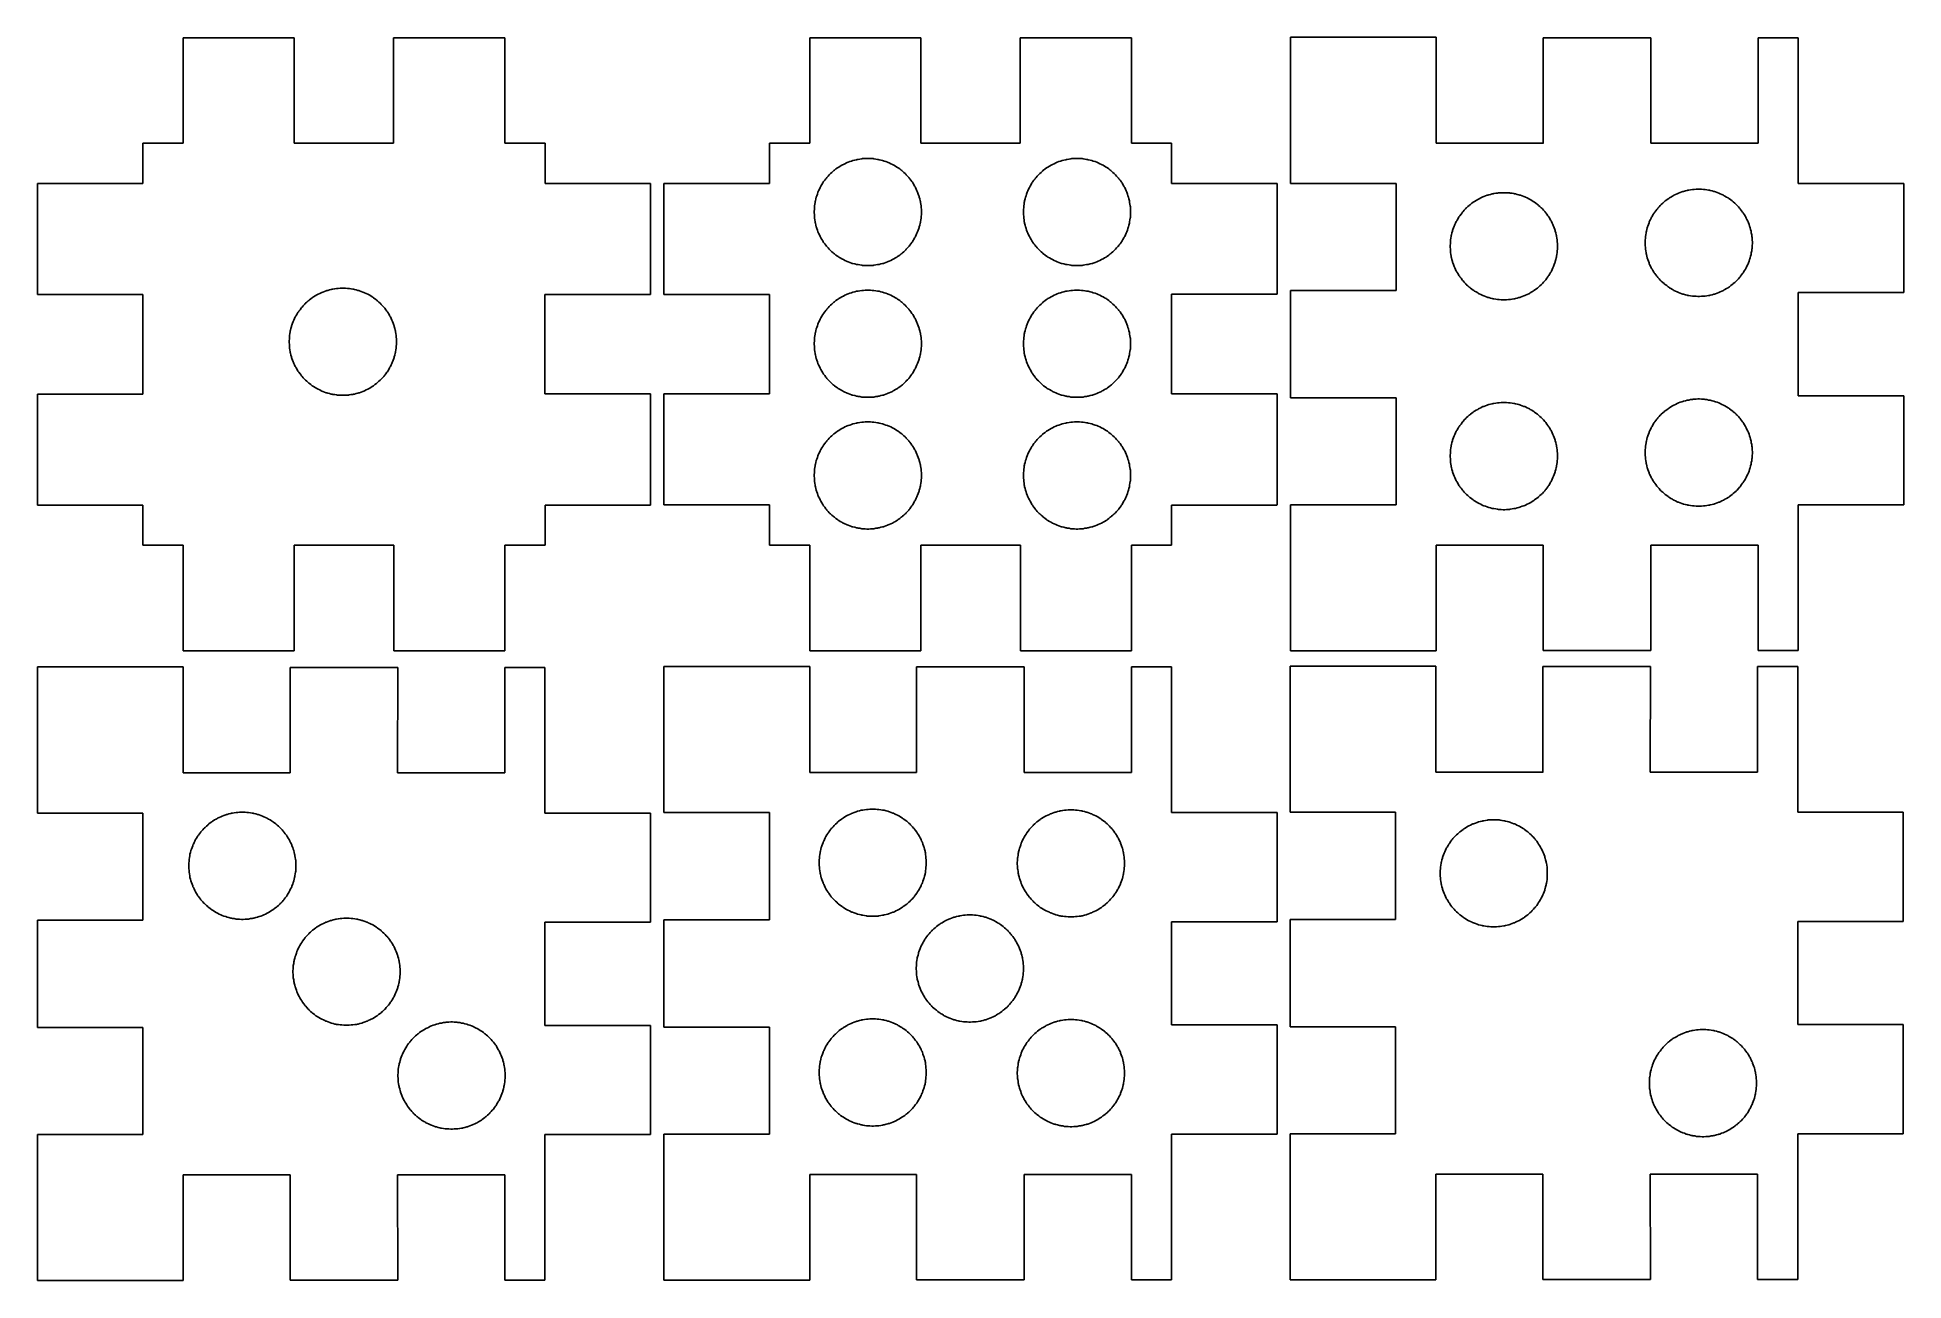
# Model space of a CAD drawing. Extents: x 354.8 to 404.4, y 255.5 to 288.4.
import ezdxf

# ---------------------------------------------------------------- set-up
doc = ezdxf.new("R2010")
doc.units = 0
doc.layers.get('0').update_dxf_attribs({"linetype": 'CONTINUOUS'})

msp = doc.modelspace()

# ---------------------------------------------------------------- linework, layer by layer
at = {"linetype": 'CONTINUOUS'}
for p, q in [((358.71, 285.635), (358.71, 288.435)), ((358.71, 288.435), (361.655, 288.435)), ((361.655, 285.635), (361.655, 288.435)), ((364.296, 288.435), (367.245, 288.435)), ((364.296, 285.635), (364.296, 288.435)), ((367.245, 285.635), (367.245, 288.435)), ((375.336, 285.638), (375.336, 288.438)), ((375.336, 288.438), (378.281, 288.438)), ((378.281, 285.638), (378.281, 288.438)), ((380.922, 288.438), (383.871, 288.438)), ((380.922, 285.638), (380.922, 288.438)), ((383.871, 285.638), (383.871, 288.438)), ((391.963, 288.448), (388.096, 288.448)), ((388.096, 284.573), (388.096, 288.448)), ((391.963, 285.638), (391.963, 288.448)), ((394.801, 285.638), (394.801, 288.438)), ((394.801, 288.438), (397.657, 288.438)), ((397.657, 288.438), (397.653, 285.638)), ((400.498, 285.638), (400.498, 288.438)), ((400.498, 288.438), (401.563, 288.438)), ((401.563, 288.438), (401.563, 284.573)), ((358.71, 285.635), (357.643, 285.635)), ((357.643, 285.635), (357.643, 284.57)), ((364.296, 285.635), (361.655, 285.635)), ((368.313, 285.635), (367.245, 285.635)), ((368.313, 284.568), (368.313, 285.635)), ((375.336, 285.638), (374.269, 285.638)), ((374.269, 285.638), (374.269, 284.573)), ((379.602, 285.638), (378.281, 285.638)), ((379.602, 285.638), (380.922, 285.638)), ((384.939, 285.638), (383.871, 285.638)), ((384.939, 284.57), (384.939, 285.638)), ((394.808, 285.638), (391.963, 285.638)), ((397.653, 285.638), (400.498, 285.638)), ((357.643, 284.57), (354.843, 284.57)), ((354.843, 281.622), (354.843, 284.57)), ((368.313, 284.568), (371.113, 284.568)), ((371.11, 284.57), (371.11, 281.625)), ((374.269, 284.573), (371.469, 284.573)), ((371.469, 281.624), (371.469, 284.573)), ((384.939, 284.57), (387.739, 284.57)), ((387.736, 284.573), (387.736, 281.628)), ((390.896, 284.573), (388.096, 284.573)), ((390.896, 284.573), (390.896, 281.728)), ((401.563, 284.573), (404.363, 284.573)), ((404.363, 284.573), (404.363, 281.673)), ((357.643, 281.622), (354.843, 281.622)), ((357.643, 280.301), (357.643, 281.622)), ((368.31, 280.305), (368.31, 281.625)), ((368.31, 281.625), (371.11, 281.625)), ((374.269, 281.624), (371.469, 281.624)), ((374.269, 280.304), (374.269, 281.624)), ((384.936, 280.307), (384.936, 281.628)), ((384.936, 281.628), (387.736, 281.628)), ((390.896, 281.728), (388.096, 281.728)), ((388.096, 281.728), (388.096, 278.883)), ((388.096, 278.883), (388.096, 281.728)), ((404.363, 281.673), (401.563, 281.673)), ((401.563, 278.938), (401.563, 281.673)), ((357.643, 280.301), (357.643, 278.98)), ((368.31, 280.305), (368.31, 278.984)), ((374.269, 280.304), (374.269, 278.983)), ((384.936, 280.307), (384.936, 278.987)), ((354.843, 276.035), (354.843, 278.98)), ((357.643, 278.98), (354.843, 278.98)), ((368.31, 278.984), (371.11, 278.984)), ((371.11, 278.984), (371.11, 276.035)), ((371.469, 276.038), (371.469, 278.983)), ((374.269, 278.983), (371.469, 278.983)), ((384.936, 278.987), (387.736, 278.987)), ((387.736, 278.987), (387.736, 276.038)), ((388.096, 278.883), (390.896, 278.883)), ((390.896, 278.883), (388.096, 278.883)), ((390.896, 276.038), (390.896, 278.883)), ((404.363, 278.938), (401.563, 278.938)), ((404.363, 276.038), (404.363, 278.938)), ((357.643, 276.035), (354.843, 276.035)), ((357.643, 276.035), (357.643, 274.968)), ((368.313, 274.968), (368.313, 276.033)), ((368.313, 276.033), (371.113, 276.033)), ((374.269, 276.038), (371.469, 276.038)), ((374.269, 276.038), (374.269, 274.97)), ((384.939, 274.97), (384.939, 276.035)), ((384.939, 276.035), (387.739, 276.035)), ((390.896, 276.038), (388.096, 276.038)), ((388.096, 276.038), (388.096, 272.163)), ((401.563, 276.038), (404.363, 276.038)), ((401.563, 272.173), (401.563, 276.038)), ((357.643, 274.968), (358.71, 274.968)), ((358.71, 274.968), (358.71, 272.168)), ((362.98, 274.968), (361.659, 274.968)), ((361.659, 274.968), (361.659, 272.168)), ((362.98, 274.968), (364.3, 274.968)), ((364.3, 274.968), (364.3, 272.168)), ((367.245, 274.968), (367.245, 272.168)), ((367.245, 274.968), (368.313, 274.968)), ((374.269, 274.97), (375.336, 274.97)), ((375.336, 274.97), (375.336, 272.17)), ((379.606, 274.97), (378.285, 274.97)), ((378.285, 274.97), (378.285, 272.17)), ((379.606, 274.97), (380.926, 274.97)), ((380.926, 274.97), (380.926, 272.17)), ((383.871, 274.97), (383.871, 272.17)), ((383.871, 274.97), (384.939, 274.97)), ((391.963, 274.973), (391.963, 272.163)), ((391.963, 274.973), (394.801, 274.973)), ((394.801, 274.973), (394.801, 272.173)), ((397.657, 272.173), (397.653, 274.973)), ((397.653, 274.973), (400.498, 274.973)), ((400.498, 274.973), (400.498, 272.173)), ((361.659, 272.168), (358.71, 272.168)), ((367.245, 272.168), (364.3, 272.168)), ((378.285, 272.17), (375.336, 272.17)), ((383.871, 272.17), (380.926, 272.17)), ((391.963, 272.163), (388.096, 272.163)), ((394.801, 272.173), (397.657, 272.173)), ((400.498, 272.173), (401.563, 272.173)), ((358.71, 271.738), (354.843, 271.738)), ((354.843, 267.863), (354.843, 271.738)), ((358.71, 268.928), (358.71, 271.738)), ((361.548, 268.928), (361.548, 271.728)), ((361.548, 271.728), (364.404, 271.728)), ((364.404, 271.728), (364.4, 268.928)), ((367.245, 268.928), (367.245, 271.728)), ((367.245, 271.728), (368.31, 271.728)), ((368.31, 271.728), (368.31, 267.863)), ((375.336, 271.748), (371.469, 271.748)), ((371.469, 267.873), (371.469, 271.748)), ((375.336, 268.938), (375.336, 271.748)), ((378.174, 268.938), (378.174, 271.738)), ((378.174, 271.738), (381.03, 271.738)), ((381.03, 271.738), (381.026, 268.938)), ((383.871, 268.938), (383.871, 271.738)), ((383.871, 271.738), (384.936, 271.738)), ((384.936, 271.738), (384.936, 267.873)), ((391.951, 271.758), (388.083, 271.758)), ((388.083, 267.883), (388.083, 271.758)), ((391.951, 268.948), (391.951, 271.758)), ((394.788, 268.948), (394.788, 271.748)), ((394.788, 271.748), (397.645, 271.748)), ((397.645, 271.748), (397.641, 268.948)), ((400.486, 268.948), (400.486, 271.748)), ((400.486, 271.748), (401.551, 271.748)), ((401.551, 271.748), (401.551, 267.883)), ((361.555, 268.928), (358.71, 268.928)), ((364.4, 268.928), (367.245, 268.928)), ((378.174, 268.938), (375.336, 268.938)), ((381.026, 268.938), (383.871, 268.938)), ((394.796, 268.948), (391.951, 268.948)), ((397.641, 268.948), (400.486, 268.948)), ((357.643, 267.863), (354.843, 267.863)), ((357.643, 267.863), (357.643, 265.018)), ((368.31, 267.863), (371.11, 267.863)), ((371.11, 267.863), (371.11, 264.963)), ((374.269, 267.873), (371.469, 267.873)), ((374.269, 267.873), (374.269, 265.028)), ((384.936, 267.873), (387.736, 267.873)), ((387.736, 267.873), (387.736, 264.973)), ((390.883, 267.883), (388.083, 267.883)), ((390.883, 267.883), (390.883, 265.038)), ((401.551, 267.883), (404.351, 267.883)), ((404.351, 267.883), (404.351, 264.983)), ((357.643, 265.018), (354.843, 265.018)), ((354.843, 265.018), (354.843, 262.173)), ((354.843, 262.173), (354.843, 265.018)), ((371.11, 264.963), (368.31, 264.963)), ((368.31, 262.228), (368.31, 264.963)), ((374.269, 265.028), (371.469, 265.028)), ((371.469, 265.028), (371.469, 262.183)), ((371.469, 262.183), (371.469, 265.028)), ((387.736, 264.973), (384.936, 264.973)), ((384.936, 262.238), (384.936, 264.973)), ((390.883, 265.038), (388.083, 265.038)), ((388.083, 265.038), (388.083, 262.193)), ((388.083, 262.193), (388.083, 265.038)), ((404.351, 264.983), (401.551, 264.983)), ((401.551, 262.248), (401.551, 264.983)), ((354.843, 262.173), (357.643, 262.173)), ((357.643, 262.173), (354.843, 262.173)), ((357.643, 259.328), (357.643, 262.173)), ((371.11, 262.228), (368.31, 262.228)), ((371.11, 259.328), (371.11, 262.228)), ((371.469, 262.183), (374.269, 262.183)), ((374.269, 262.183), (371.469, 262.183)), ((374.269, 259.338), (374.269, 262.183)), ((387.736, 262.238), (384.936, 262.238)), ((387.736, 259.338), (387.736, 262.238)), ((388.083, 262.193), (390.883, 262.193)), ((390.883, 262.193), (388.083, 262.193)), ((390.883, 259.348), (390.883, 262.193)), ((404.351, 262.248), (401.551, 262.248)), ((404.351, 259.348), (404.351, 262.248)), ((357.643, 259.328), (354.843, 259.328)), ((354.843, 259.328), (354.843, 255.453)), ((368.31, 259.328), (371.11, 259.328)), ((368.31, 255.463), (368.31, 259.328)), ((374.269, 259.338), (371.469, 259.338)), ((371.469, 259.338), (371.469, 255.463)), ((384.936, 259.338), (387.736, 259.338)), ((384.936, 255.473), (384.936, 259.338)), ((390.883, 259.348), (388.083, 259.348)), ((388.083, 259.348), (388.083, 255.473)), ((401.551, 259.348), (404.351, 259.348)), ((401.551, 255.483), (401.551, 259.348)), ((358.71, 258.263), (358.71, 255.453)), ((358.71, 258.263), (361.548, 258.263)), ((361.548, 258.263), (361.548, 255.463)), ((364.404, 255.463), (364.4, 258.263)), ((364.4, 258.263), (367.245, 258.263)), ((367.245, 258.263), (367.245, 255.463)), ((375.336, 258.273), (375.336, 255.463)), ((375.336, 258.273), (378.174, 258.273)), ((378.174, 258.273), (378.174, 255.473)), ((381.03, 255.473), (381.026, 258.273)), ((381.026, 258.273), (383.871, 258.273)), ((383.871, 258.273), (383.871, 255.473)), ((391.951, 258.283), (391.951, 255.473)), ((391.951, 258.283), (394.788, 258.283)), ((394.788, 258.283), (394.788, 255.483)), ((397.645, 255.483), (397.641, 258.283)), ((397.641, 258.283), (400.486, 258.283)), ((400.486, 258.283), (400.486, 255.483)), ((358.71, 255.453), (354.843, 255.453)), ((361.548, 255.463), (364.404, 255.463)), ((367.245, 255.463), (368.31, 255.463)), ((375.336, 255.463), (371.469, 255.463)), ((378.174, 255.473), (381.03, 255.473)), ((383.871, 255.473), (384.936, 255.473)), ((391.951, 255.473), (388.083, 255.473)), ((394.788, 255.483), (397.645, 255.483)), ((400.486, 255.483), (401.551, 255.483))]:
    msp.add_line(p, q, dxfattribs=at)
at = {"color": 7, "linetype": 'CONTINUOUS'}
for points in [[(376.879, 285.235), (376.856, 285.235), (376.809, 285.233), (376.761, 285.228), (376.739, 285.228), (376.716, 285.225), (376.669, 285.218), (376.621, 285.208), (376.599, 285.205), (376.579, 285.2), (376.531, 285.19), (376.484, 285.178), (376.464, 285.173), (376.444, 285.165), (376.399, 285.15), (376.354, 285.133), (376.334, 285.125), (376.314, 285.115), (376.271, 285.095), (376.229, 285.075), (376.209, 285.065), (376.191, 285.055), (376.149, 285.03), (376.109, 285.005), (376.089, 284.995), (376.071, 284.983), (376.034, 284.955), (375.994, 284.925), (375.976, 284.913), (375.959, 284.898), (375.924, 284.865), (375.889, 284.833), (375.871, 284.818), (375.856, 284.8), (375.826, 284.765), (375.794, 284.73), (375.779, 284.713), (375.766, 284.695), (375.736, 284.658), (375.706, 284.618), (375.694, 284.6), (375.684, 284.583), (375.659, 284.54), (375.634, 284.5), (375.624, 284.48), (375.614, 284.46), (375.594, 284.418), (375.574, 284.375), (375.564, 284.355), (375.556, 284.335), (375.541, 284.29), (375.524, 284.245), (375.516, 284.225), (375.511, 284.205), (375.501, 284.158), (375.489, 284.11), (375.484, 284.09), (375.481, 284.068), (375.474, 284.023), (375.466, 283.975), (375.464, 283.953), (375.464, 283.93), (375.461, 283.883), (375.456, 283.835), (375.456, 283.813), (375.456, 283.79), (375.461, 283.743), (375.464, 283.693), (375.464, 283.67), (375.466, 283.648), (375.474, 283.603), (375.481, 283.555), (375.484, 283.533), (375.489, 283.513), (375.501, 283.465), (375.511, 283.418), (375.516, 283.398), (375.524, 283.378), (375.541, 283.333), (375.556, 283.288), (375.564, 283.268), (375.574, 283.248), (375.594, 283.205), (375.614, 283.163), (375.624, 283.143), (375.634, 283.125), (375.659, 283.083), (375.684, 283.043), (375.694, 283.023), (375.706, 283.005), (375.736, 282.968), (375.766, 282.928), (375.779, 282.91), (375.794, 282.893), (375.826, 282.858), (375.856, 282.823), (375.871, 282.805), (375.889, 282.79), (375.924, 282.758), (375.959, 282.725), (375.976, 282.71), (375.994, 282.698), (376.034, 282.67), (376.071, 282.64), (376.089, 282.628), (376.109, 282.618), (376.149, 282.593), (376.191, 282.568), (376.209, 282.558), (376.229, 282.548), (376.271, 282.528), (376.314, 282.508), (376.334, 282.498), (376.354, 282.49), (376.399, 282.475), (376.444, 282.458), (376.464, 282.45), (376.484, 282.445), (376.531, 282.435), (376.579, 282.423), (376.599, 282.418), (376.621, 282.415), (376.669, 282.408), (376.716, 282.398), (376.739, 282.395), (376.761, 282.395), (376.809, 282.393), (376.856, 282.39), (376.879, 282.39), (376.901, 282.39), (376.949, 282.393), (376.996, 282.395), (377.019, 282.395), (377.041, 282.398), (377.089, 282.408), (377.134, 282.415), (377.156, 282.418), (377.176, 282.423), (377.224, 282.435), (377.271, 282.445), (377.291, 282.45), (377.311, 282.458), (377.356, 282.475), (377.401, 282.49), (377.421, 282.498), (377.441, 282.508), (377.486, 282.528), (377.529, 282.548), (377.549, 282.558), (377.566, 282.568), (377.609, 282.593), (377.649, 282.618), (377.666, 282.628), (377.684, 282.64), (377.724, 282.67), (377.761, 282.698), (377.779, 282.71), (377.796, 282.725), (377.831, 282.758), (377.866, 282.79), (377.884, 282.805), (377.899, 282.823), (377.931, 282.858), (377.964, 282.893), (377.979, 282.91), (377.991, 282.928), (378.021, 282.968), (378.049, 283.005), (378.061, 283.023), (378.074, 283.043), (378.099, 283.083), (378.121, 283.125), (378.134, 283.143), (378.144, 283.163), (378.164, 283.205), (378.181, 283.248), (378.191, 283.268), (378.199, 283.288), (378.216, 283.333), (378.231, 283.378), (378.239, 283.398), (378.244, 283.418), (378.256, 283.465), (378.269, 283.513), (378.274, 283.533), (378.276, 283.555), (378.284, 283.603), (378.291, 283.648), (378.294, 283.67), (378.294, 283.693), (378.299, 283.743), (378.301, 283.79), (378.301, 283.813), (378.301, 283.835), (378.299, 283.883), (378.294, 283.93), (378.294, 283.953), (378.291, 283.975), (378.284, 284.023), (378.276, 284.068), (378.274, 284.09), (378.269, 284.11), (378.256, 284.158), (378.244, 284.205), (378.239, 284.225), (378.231, 284.245), (378.216, 284.29), (378.199, 284.335), (378.191, 284.355), (378.181, 284.375), (378.164, 284.418), (378.144, 284.46), (378.134, 284.48), (378.121, 284.5), (378.099, 284.54), (378.074, 284.583), (378.061, 284.6), (378.049, 284.618), (378.021, 284.658), (377.991, 284.695), (377.979, 284.713), (377.964, 284.73), (377.931, 284.765), (377.899, 284.8), (377.884, 284.818), (377.866, 284.833), (377.831, 284.865), (377.796, 284.898), (377.779, 284.913), (377.761, 284.925), (377.724, 284.955), (377.684, 284.983), (377.666, 284.995), (377.649, 285.005), (377.609, 285.03), (377.566, 285.055), (377.549, 285.065), (377.529, 285.075), (377.486, 285.095), (377.441, 285.115), (377.421, 285.125), (377.401, 285.133), (377.356, 285.15), (377.311, 285.165), (377.291, 285.173), (377.271, 285.178), (377.224, 285.19), (377.176, 285.2), (377.156, 285.205), (377.134, 285.208), (377.089, 285.218), (377.041, 285.225), (377.019, 285.228), (376.996, 285.228), (376.949, 285.233), (376.901, 285.235), (376.879, 285.235), (376.879, 285.235)], [(382.429, 285.235), (382.406, 285.235), (382.359, 285.233), (382.311, 285.228), (382.289, 285.228), (382.266, 285.225), (382.219, 285.218), (382.171, 285.208), (382.149, 285.205), (382.129, 285.2), (382.081, 285.19), (382.034, 285.178), (382.014, 285.173), (381.994, 285.165), (381.949, 285.15), (381.904, 285.133), (381.884, 285.125), (381.864, 285.115), (381.821, 285.095), (381.779, 285.075), (381.759, 285.065), (381.741, 285.055), (381.699, 285.03), (381.659, 285.005), (381.639, 284.995), (381.621, 284.983), (381.584, 284.955), (381.544, 284.925), (381.526, 284.913), (381.511, 284.898), (381.476, 284.865), (381.439, 284.833), (381.424, 284.818), (381.409, 284.8), (381.376, 284.765), (381.344, 284.73), (381.329, 284.713), (381.316, 284.695), (381.286, 284.658), (381.256, 284.618), (381.244, 284.6), (381.234, 284.583), (381.209, 284.54), (381.184, 284.5), (381.174, 284.48), (381.164, 284.46), (381.144, 284.418), (381.124, 284.375), (381.114, 284.355), (381.106, 284.335), (381.091, 284.29), (381.076, 284.245), (381.069, 284.225), (381.064, 284.205), (381.051, 284.158), (381.039, 284.11), (381.034, 284.09), (381.031, 284.068), (381.024, 284.023), (381.016, 283.975), (381.014, 283.953), (381.014, 283.93), (381.011, 283.883), (381.006, 283.835), (381.006, 283.813), (381.006, 283.79), (381.011, 283.743), (381.014, 283.693), (381.014, 283.67), (381.016, 283.648), (381.024, 283.603), (381.031, 283.555), (381.034, 283.533), (381.039, 283.513), (381.051, 283.465), (381.064, 283.418), (381.069, 283.398), (381.076, 283.378), (381.091, 283.333), (381.106, 283.288), (381.114, 283.268), (381.124, 283.248), (381.144, 283.205), (381.164, 283.163), (381.174, 283.143), (381.184, 283.125), (381.209, 283.083), (381.234, 283.043), (381.244, 283.023), (381.256, 283.005), (381.286, 282.968), (381.316, 282.928), (381.329, 282.91), (381.344, 282.893), (381.376, 282.858), (381.409, 282.823), (381.424, 282.805), (381.439, 282.79), (381.476, 282.758), (381.511, 282.725), (381.526, 282.71), (381.544, 282.698), (381.584, 282.67), (381.621, 282.64), (381.639, 282.628), (381.659, 282.618), (381.699, 282.593), (381.741, 282.568), (381.759, 282.558), (381.779, 282.548), (381.821, 282.528), (381.864, 282.508), (381.884, 282.498), (381.904, 282.49), (381.949, 282.475), (381.994, 282.458), (382.014, 282.45), (382.034, 282.445), (382.081, 282.435), (382.129, 282.423), (382.149, 282.418), (382.171, 282.415), (382.219, 282.408), (382.266, 282.398), (382.289, 282.395), (382.311, 282.395), (382.359, 282.393), (382.406, 282.39), (382.429, 282.39), (382.451, 282.39), (382.499, 282.393), (382.546, 282.395), (382.569, 282.395), (382.591, 282.398), (382.639, 282.408), (382.684, 282.415), (382.706, 282.418), (382.726, 282.423), (382.774, 282.435), (382.821, 282.445), (382.841, 282.45), (382.861, 282.458), (382.909, 282.475), (382.954, 282.49), (382.974, 282.498), (382.994, 282.508), (383.036, 282.528), (383.079, 282.548), (383.099, 282.558), (383.119, 282.568), (383.159, 282.593), (383.201, 282.618), (383.219, 282.628), (383.236, 282.64), (383.274, 282.67), (383.311, 282.698), (383.329, 282.71), (383.346, 282.725), (383.381, 282.758), (383.416, 282.79), (383.434, 282.805), (383.449, 282.823), (383.481, 282.858), (383.514, 282.893), (383.529, 282.91), (383.541, 282.928), (383.571, 282.968), (383.599, 283.005), (383.611, 283.023), (383.624, 283.043), (383.649, 283.083), (383.671, 283.125), (383.684, 283.143), (383.694, 283.163), (383.714, 283.205), (383.734, 283.248), (383.744, 283.268), (383.751, 283.288), (383.766, 283.333), (383.781, 283.378), (383.789, 283.398), (383.794, 283.418), (383.806, 283.465), (383.819, 283.513), (383.824, 283.533), (383.826, 283.555), (383.834, 283.603), (383.841, 283.648), (383.844, 283.67), (383.844, 283.693), (383.849, 283.743), (383.851, 283.79), (383.851, 283.813), (383.851, 283.835), (383.849, 283.883), (383.844, 283.93), (383.844, 283.953), (383.841, 283.975), (383.834, 284.023), (383.826, 284.068), (383.824, 284.09), (383.819, 284.11), (383.806, 284.158), (383.794, 284.205), (383.789, 284.225), (383.781, 284.245), (383.766, 284.29), (383.751, 284.335), (383.744, 284.355), (383.734, 284.375), (383.714, 284.418), (383.694, 284.46), (383.684, 284.48), (383.671, 284.5), (383.649, 284.54), (383.624, 284.583), (383.611, 284.6), (383.599, 284.618), (383.571, 284.658), (383.541, 284.695), (383.529, 284.713), (383.514, 284.73), (383.481, 284.765), (383.449, 284.8), (383.434, 284.818), (383.416, 284.833), (383.381, 284.865), (383.346, 284.898), (383.329, 284.913), (383.311, 284.925), (383.274, 284.955), (383.236, 284.983), (383.219, 284.995), (383.201, 285.005), (383.159, 285.03), (383.119, 285.055), (383.099, 285.065), (383.079, 285.075), (383.036, 285.095), (382.994, 285.115), (382.974, 285.125), (382.954, 285.133), (382.909, 285.15), (382.861, 285.165), (382.841, 285.173), (382.821, 285.178), (382.774, 285.19), (382.726, 285.2), (382.706, 285.205), (382.684, 285.208), (382.639, 285.218), (382.591, 285.225), (382.569, 285.228), (382.546, 285.228), (382.499, 285.233), (382.451, 285.235), (382.429, 285.235), (382.429, 285.235)], [(395.178, 282.903), (395.178, 282.88), (395.176, 282.83), (395.171, 282.78), (395.171, 282.758), (395.168, 282.735), (395.161, 282.688), (395.151, 282.64), (395.148, 282.618), (395.143, 282.595), (395.131, 282.55), (395.118, 282.503), (395.113, 282.48), (395.106, 282.46), (395.091, 282.415), (395.073, 282.37), (395.066, 282.35), (395.056, 282.33), (395.036, 282.288), (395.016, 282.245), (395.006, 282.225), (394.993, 282.208), (394.971, 282.168), (394.946, 282.125), (394.933, 282.108), (394.921, 282.09), (394.893, 282.053), (394.866, 282.015), (394.853, 281.998), (394.838, 281.983), (394.808, 281.948), (394.776, 281.913), (394.761, 281.898), (394.746, 281.883), (394.711, 281.853), (394.676, 281.82), (394.661, 281.805), (394.643, 281.793), (394.606, 281.765), (394.568, 281.738), (394.551, 281.725), (394.533, 281.713), (394.493, 281.69), (394.451, 281.665), (394.433, 281.653), (394.413, 281.643), (394.371, 281.623), (394.328, 281.603), (394.308, 281.593), (394.288, 281.585), (394.243, 281.57), (394.198, 281.553), (394.178, 281.545), (394.156, 281.54), (394.111, 281.528), (394.063, 281.515), (394.041, 281.51), (394.018, 281.508), (393.971, 281.5), (393.923, 281.49), (393.901, 281.488), (393.878, 281.488), (393.828, 281.485), (393.778, 281.48), (393.756, 281.48), (393.733, 281.48), (393.683, 281.485), (393.633, 281.488), (393.611, 281.488), (393.588, 281.49), (393.541, 281.5), (393.491, 281.508), (393.468, 281.51), (393.448, 281.515), (393.401, 281.528), (393.353, 281.54), (393.333, 281.545), (393.313, 281.553), (393.268, 281.57), (393.221, 281.585), (393.201, 281.593), (393.181, 281.603), (393.141, 281.623), (393.098, 281.643), (393.078, 281.653), (393.061, 281.665), (393.021, 281.69), (392.978, 281.713), (392.961, 281.725), (392.943, 281.738), (392.906, 281.765), (392.868, 281.793), (392.851, 281.805), (392.836, 281.82), (392.801, 281.853), (392.763, 281.883), (392.748, 281.898), (392.733, 281.913), (392.703, 281.948), (392.673, 281.983), (392.658, 281.998), (392.646, 282.015), (392.618, 282.053), (392.588, 282.09), (392.576, 282.108), (392.563, 282.125), (392.541, 282.168), (392.516, 282.208), (392.503, 282.225), (392.493, 282.245), (392.473, 282.288), (392.453, 282.33), (392.443, 282.35), (392.436, 282.37), (392.421, 282.415), (392.403, 282.46), (392.396, 282.48), (392.391, 282.503), (392.378, 282.55), (392.366, 282.595), (392.361, 282.618), (392.358, 282.64), (392.351, 282.688), (392.343, 282.735), (392.341, 282.758), (392.341, 282.78), (392.338, 282.83), (392.333, 282.88), (392.333, 282.903), (392.333, 282.925), (392.338, 282.975), (392.341, 283.025), (392.341, 283.048), (392.343, 283.07), (392.351, 283.12), (392.358, 283.168), (392.361, 283.19), (392.366, 283.21), (392.378, 283.258), (392.391, 283.305), (392.396, 283.325), (392.403, 283.345), (392.421, 283.393), (392.436, 283.438), (392.443, 283.458), (392.453, 283.478), (392.473, 283.52), (392.493, 283.56), (392.503, 283.58), (392.516, 283.598), (392.541, 283.64), (392.563, 283.68), (392.576, 283.698), (392.588, 283.715), (392.618, 283.753), (392.646, 283.79), (392.658, 283.808), (392.673, 283.823), (392.703, 283.86), (392.733, 283.895), (392.748, 283.91), (392.763, 283.925), (392.801, 283.955), (392.836, 283.985), (392.851, 284), (392.868, 284.013), (392.906, 284.043), (392.943, 284.07), (392.961, 284.083), (392.978, 284.095), (393.021, 284.12), (393.061, 284.143), (393.078, 284.155), (393.098, 284.165), (393.141, 284.185), (393.181, 284.205), (393.201, 284.215), (393.221, 284.223), (393.268, 284.24), (393.313, 284.255), (393.333, 284.263), (393.353, 284.268), (393.401, 284.28), (393.448, 284.293), (393.468, 284.298), (393.491, 284.3), (393.541, 284.308), (393.588, 284.315), (393.611, 284.318), (393.633, 284.318), (393.683, 284.323), (393.733, 284.325), (393.756, 284.325), (393.778, 284.325), (393.828, 284.323), (393.878, 284.318), (393.901, 284.318), (393.923, 284.315), (393.971, 284.308), (394.018, 284.3), (394.041, 284.298), (394.063, 284.293), (394.111, 284.28), (394.156, 284.268), (394.178, 284.263), (394.198, 284.255), (394.243, 284.24), (394.288, 284.223), (394.308, 284.215), (394.328, 284.205), (394.371, 284.185), (394.413, 284.165), (394.433, 284.155), (394.451, 284.143), (394.493, 284.12), (394.533, 284.095), (394.551, 284.083), (394.568, 284.07), (394.606, 284.043), (394.643, 284.013), (394.661, 284), (394.676, 283.985), (394.711, 283.955), (394.746, 283.925), (394.761, 283.91), (394.776, 283.895), (394.808, 283.86), (394.838, 283.823), (394.853, 283.808), (394.866, 283.79), (394.893, 283.753), (394.921, 283.715), (394.933, 283.698), (394.946, 283.68), (394.971, 283.64), (394.993, 283.598), (395.006, 283.58), (395.016, 283.56), (395.036, 283.52), (395.056, 283.478), (395.066, 283.458), (395.073, 283.438), (395.091, 283.393), (395.106, 283.345), (395.113, 283.325), (395.118, 283.305), (395.131, 283.258), (395.143, 283.21), (395.148, 283.19), (395.151, 283.168), (395.161, 283.12), (395.168, 283.07), (395.171, 283.048), (395.171, 283.025), (395.176, 282.975), (395.178, 282.925), (395.178, 282.903), (395.178, 282.903)], [(400.348, 282.995), (400.348, 282.973), (400.346, 282.923), (400.341, 282.87), (400.341, 282.848), (400.338, 282.825), (400.331, 282.778), (400.321, 282.73), (400.318, 282.708), (400.313, 282.685), (400.301, 282.64), (400.288, 282.593), (400.283, 282.57), (400.276, 282.55), (400.261, 282.505), (400.243, 282.46), (400.236, 282.44), (400.226, 282.42), (400.206, 282.378), (400.186, 282.335), (400.176, 282.315), (400.163, 282.298), (400.141, 282.258), (400.116, 282.215), (400.103, 282.198), (400.091, 282.18), (400.063, 282.145), (400.036, 282.108), (400.023, 282.09), (400.008, 282.075), (399.978, 282.04), (399.946, 282.003), (399.931, 281.988), (399.916, 281.973), (399.881, 281.943), (399.843, 281.913), (399.828, 281.898), (399.811, 281.885), (399.776, 281.858), (399.738, 281.828), (399.721, 281.815), (399.703, 281.803), (399.663, 281.78), (399.621, 281.755), (399.603, 281.743), (399.583, 281.733), (399.541, 281.713), (399.498, 281.693), (399.478, 281.683), (399.458, 281.675), (399.413, 281.66), (399.368, 281.643), (399.348, 281.635), (399.326, 281.63), (399.281, 281.618), (399.233, 281.605), (399.211, 281.6), (399.188, 281.598), (399.141, 281.59), (399.093, 281.583), (399.071, 281.58), (399.048, 281.58), (398.998, 281.578), (398.948, 281.573), (398.926, 281.573), (398.903, 281.573), (398.853, 281.578), (398.801, 281.58), (398.778, 281.58), (398.756, 281.583), (398.708, 281.59), (398.661, 281.598), (398.638, 281.6), (398.616, 281.605), (398.571, 281.618), (398.523, 281.63), (398.501, 281.635), (398.481, 281.643), (398.436, 281.66), (398.391, 281.675), (398.371, 281.683), (398.351, 281.693), (398.308, 281.713), (398.266, 281.733), (398.246, 281.743), (398.228, 281.755), (398.188, 281.78), (398.146, 281.803), (398.128, 281.815), (398.111, 281.828), (398.076, 281.858), (398.038, 281.885), (398.021, 281.898), (398.006, 281.913), (397.971, 281.943), (397.933, 281.973), (397.918, 281.988), (397.903, 282.003), (397.873, 282.04), (397.843, 282.075), (397.828, 282.09), (397.816, 282.108), (397.788, 282.145), (397.758, 282.18), (397.746, 282.198), (397.733, 282.215), (397.711, 282.258), (397.686, 282.298), (397.673, 282.315), (397.663, 282.335), (397.643, 282.378), (397.623, 282.42), (397.613, 282.44), (397.606, 282.46), (397.591, 282.505), (397.573, 282.55), (397.566, 282.57), (397.561, 282.593), (397.548, 282.64), (397.536, 282.685), (397.531, 282.708), (397.528, 282.73), (397.521, 282.778), (397.513, 282.825), (397.511, 282.848), (397.511, 282.87), (397.508, 282.923), (397.503, 282.973), (397.503, 282.995), (397.503, 283.018), (397.508, 283.068), (397.511, 283.118), (397.511, 283.14), (397.513, 283.163), (397.521, 283.21), (397.528, 283.258), (397.531, 283.28), (397.536, 283.303), (397.548, 283.35), (397.561, 283.395), (397.566, 283.418), (397.573, 283.438), (397.591, 283.483), (397.606, 283.528), (397.613, 283.548), (397.623, 283.568), (397.643, 283.61), (397.663, 283.653), (397.673, 283.673), (397.686, 283.69), (397.711, 283.733), (397.733, 283.773), (397.746, 283.79), (397.758, 283.808), (397.788, 283.845), (397.816, 283.88), (397.828, 283.898), (397.843, 283.913), (397.873, 283.95), (397.903, 283.985), (397.918, 284), (397.933, 284.015), (397.971, 284.048), (398.006, 284.078), (398.021, 284.093), (398.038, 284.105), (398.076, 284.133), (398.111, 284.16), (398.128, 284.173), (398.146, 284.185), (398.188, 284.21), (398.228, 284.233), (398.246, 284.245), (398.266, 284.255), (398.308, 284.275), (398.351, 284.295), (398.371, 284.305), (398.391, 284.313), (398.436, 284.33), (398.481, 284.345), (398.501, 284.353), (398.523, 284.358), (398.571, 284.37), (398.616, 284.383), (398.638, 284.388), (398.661, 284.39), (398.708, 284.4), (398.756, 284.408), (398.778, 284.41), (398.801, 284.41), (398.853, 284.415), (398.903, 284.418), (398.926, 284.418), (398.948, 284.418), (398.998, 284.415), (399.048, 284.41), (399.071, 284.41), (399.093, 284.408), (399.141, 284.4), (399.188, 284.39), (399.211, 284.388), (399.233, 284.383), (399.281, 284.37), (399.326, 284.358), (399.348, 284.353), (399.368, 284.345), (399.413, 284.33), (399.458, 284.313), (399.478, 284.305), (399.498, 284.295), (399.541, 284.275), (399.583, 284.255), (399.603, 284.245), (399.621, 284.233), (399.663, 284.21), (399.703, 284.185), (399.721, 284.173), (399.738, 284.16), (399.776, 284.133), (399.811, 284.105), (399.828, 284.093), (399.843, 284.078), (399.881, 284.048), (399.916, 284.015), (399.931, 284), (399.946, 283.985), (399.978, 283.95), (400.008, 283.913), (400.023, 283.898), (400.036, 283.88), (400.063, 283.845), (400.091, 283.808), (400.103, 283.79), (400.116, 283.773), (400.141, 283.733), (400.163, 283.69), (400.176, 283.673), (400.186, 283.653), (400.206, 283.61), (400.226, 283.568), (400.236, 283.548), (400.243, 283.528), (400.261, 283.483), (400.276, 283.438), (400.283, 283.418), (400.288, 283.395), (400.301, 283.35), (400.313, 283.303), (400.318, 283.28), (400.321, 283.258), (400.331, 283.21), (400.338, 283.163), (400.341, 283.14), (400.341, 283.118), (400.346, 283.068), (400.348, 283.018), (400.348, 282.995), (400.348, 282.995)], [(364.373, 280.37), (364.373, 280.348), (364.37, 280.298), (364.365, 280.248), (364.365, 280.225), (364.363, 280.203), (364.355, 280.155), (364.345, 280.105), (364.343, 280.083), (364.338, 280.063), (364.325, 280.015), (364.313, 279.968), (364.308, 279.948), (364.3, 279.928), (364.285, 279.883), (364.268, 279.835), (364.26, 279.815), (364.25, 279.795), (364.23, 279.755), (364.21, 279.713), (364.2, 279.693), (364.19, 279.675), (364.165, 279.635), (364.14, 279.593), (364.13, 279.575), (364.118, 279.558), (364.09, 279.52), (364.06, 279.483), (364.048, 279.465), (364.033, 279.45), (364.003, 279.415), (363.97, 279.38), (363.955, 279.365), (363.94, 279.35), (363.905, 279.32), (363.87, 279.288), (363.855, 279.273), (363.838, 279.26), (363.8, 279.233), (363.763, 279.203), (363.745, 279.19), (363.728, 279.18), (363.688, 279.155), (363.645, 279.13), (363.628, 279.12), (363.608, 279.11), (363.565, 279.09), (363.523, 279.07), (363.503, 279.06), (363.483, 279.053), (363.438, 279.035), (363.393, 279.018), (363.373, 279.01), (363.35, 279.005), (363.305, 278.993), (363.258, 278.98), (363.235, 278.975), (363.213, 278.973), (363.165, 278.965), (363.118, 278.958), (363.095, 278.955), (363.073, 278.955), (363.023, 278.953), (362.973, 278.948), (362.95, 278.948), (362.928, 278.948), (362.878, 278.953), (362.828, 278.955), (362.805, 278.955), (362.783, 278.958), (362.735, 278.965), (362.685, 278.973), (362.663, 278.975), (362.643, 278.98), (362.595, 278.993), (362.548, 279.005), (362.528, 279.01), (362.508, 279.018), (362.463, 279.035), (362.415, 279.053), (362.395, 279.06), (362.375, 279.07), (362.335, 279.09), (362.293, 279.11), (362.273, 279.12), (362.255, 279.13), (362.215, 279.155), (362.173, 279.18), (362.155, 279.19), (362.138, 279.203), (362.1, 279.233), (362.063, 279.26), (362.045, 279.273), (362.03, 279.288), (361.995, 279.32), (361.958, 279.35), (361.943, 279.365), (361.928, 279.38), (361.898, 279.415), (361.868, 279.45), (361.853, 279.465), (361.84, 279.483), (361.813, 279.52), (361.783, 279.558), (361.77, 279.575), (361.758, 279.593), (361.735, 279.635), (361.71, 279.675), (361.698, 279.693), (361.688, 279.713), (361.67, 279.755), (361.65, 279.795), (361.64, 279.815), (361.633, 279.835), (361.615, 279.883), (361.598, 279.928), (361.59, 279.948), (361.585, 279.968), (361.573, 280.015), (361.56, 280.063), (361.555, 280.083), (361.553, 280.105), (361.545, 280.155), (361.538, 280.203), (361.535, 280.225), (361.535, 280.248), (361.533, 280.298), (361.528, 280.348), (361.528, 280.37), (361.528, 280.393), (361.533, 280.443), (361.535, 280.493), (361.535, 280.515), (361.538, 280.538), (361.545, 280.585), (361.553, 280.633), (361.555, 280.655), (361.56, 280.678), (361.573, 280.725), (361.585, 280.77), (361.59, 280.793), (361.598, 280.813), (361.615, 280.858), (361.633, 280.903), (361.64, 280.923), (361.65, 280.943), (361.67, 280.985), (361.688, 281.028), (361.698, 281.048), (361.71, 281.065), (361.735, 281.108), (361.758, 281.148), (361.77, 281.165), (361.783, 281.183), (361.813, 281.22), (361.84, 281.258), (361.853, 281.275), (361.868, 281.29), (361.898, 281.325), (361.928, 281.36), (361.943, 281.375), (361.958, 281.39), (361.995, 281.423), (362.03, 281.453), (362.045, 281.468), (362.063, 281.48), (362.1, 281.51), (362.138, 281.538), (362.155, 281.55), (362.173, 281.56), (362.215, 281.585), (362.255, 281.61), (362.273, 281.62), (362.293, 281.63), (362.335, 281.65), (362.375, 281.67), (362.395, 281.68), (362.415, 281.688), (362.463, 281.705), (362.508, 281.72), (362.528, 281.728), (362.548, 281.733), (362.595, 281.745), (362.643, 281.758), (362.663, 281.763), (362.685, 281.765), (362.735, 281.775), (362.783, 281.783), (362.805, 281.785), (362.828, 281.785), (362.878, 281.79), (362.928, 281.793), (362.95, 281.793), (362.973, 281.793), (363.023, 281.79), (363.073, 281.785), (363.095, 281.785), (363.118, 281.783), (363.165, 281.775), (363.213, 281.765), (363.235, 281.763), (363.258, 281.758), (363.305, 281.745), (363.35, 281.733), (363.373, 281.728), (363.393, 281.72), (363.438, 281.705), (363.483, 281.688), (363.503, 281.68), (363.523, 281.67), (363.565, 281.65), (363.608, 281.63), (363.628, 281.62), (363.645, 281.61), (363.688, 281.585), (363.728, 281.56), (363.745, 281.55), (363.763, 281.538), (363.8, 281.51), (363.838, 281.48), (363.855, 281.468), (363.87, 281.453), (363.905, 281.423), (363.94, 281.39), (363.955, 281.375), (363.97, 281.36), (364.003, 281.325), (364.033, 281.29), (364.048, 281.275), (364.06, 281.258), (364.09, 281.22), (364.118, 281.183), (364.13, 281.165), (364.14, 281.148), (364.165, 281.108), (364.19, 281.065), (364.2, 281.048), (364.21, 281.028), (364.23, 280.985), (364.25, 280.943), (364.26, 280.923), (364.268, 280.903), (364.285, 280.858), (364.3, 280.813), (364.308, 280.793), (364.313, 280.77), (364.325, 280.725), (364.338, 280.678), (364.343, 280.655), (364.345, 280.633), (364.355, 280.585), (364.363, 280.538), (364.365, 280.515), (364.365, 280.493), (364.37, 280.443), (364.373, 280.393), (364.373, 280.37), (364.373, 280.37)], [(376.879, 281.74), (376.856, 281.74), (376.809, 281.738), (376.761, 281.733), (376.739, 281.733), (376.716, 281.73), (376.669, 281.723), (376.621, 281.715), (376.599, 281.713), (376.579, 281.708), (376.531, 281.695), (376.484, 281.683), (376.464, 281.678), (376.444, 281.67), (376.399, 281.655), (376.354, 281.638), (376.334, 281.63), (376.314, 281.62), (376.271, 281.603), (376.229, 281.583), (376.209, 281.573), (376.191, 281.56), (376.149, 281.538), (376.109, 281.513), (376.089, 281.5), (376.071, 281.488), (376.034, 281.46), (375.994, 281.43), (375.976, 281.418), (375.959, 281.403), (375.924, 281.37), (375.889, 281.338), (375.871, 281.323), (375.856, 281.305), (375.826, 281.27), (375.794, 281.235), (375.779, 281.218), (375.766, 281.2), (375.736, 281.163), (375.706, 281.123), (375.694, 281.105), (375.684, 281.088), (375.659, 281.048), (375.634, 281.005), (375.624, 280.988), (375.614, 280.968), (375.594, 280.925), (375.574, 280.88), (375.564, 280.86), (375.556, 280.84), (375.541, 280.795), (375.524, 280.75), (375.516, 280.73), (375.511, 280.71), (375.501, 280.663), (375.489, 280.615), (375.484, 280.595), (375.481, 280.573), (375.474, 280.528), (375.466, 280.48), (375.464, 280.458), (375.464, 280.435), (375.461, 280.388), (375.456, 280.34), (375.456, 280.318), (375.456, 280.295), (375.461, 280.248), (375.464, 280.198), (375.464, 280.175), (375.466, 280.153), (375.474, 280.108), (375.481, 280.06), (375.484, 280.038), (375.489, 280.018), (375.501, 279.97), (375.511, 279.923), (375.516, 279.903), (375.524, 279.883), (375.541, 279.838), (375.556, 279.793), (375.564, 279.773), (375.574, 279.753), (375.594, 279.71), (375.614, 279.668), (375.624, 279.648), (375.634, 279.63), (375.659, 279.588), (375.684, 279.548), (375.694, 279.528), (375.706, 279.51), (375.736, 279.473), (375.766, 279.433), (375.779, 279.415), (375.794, 279.398), (375.826, 279.363), (375.856, 279.328), (375.871, 279.31), (375.889, 279.295), (375.924, 279.263), (375.959, 279.23), (375.976, 279.215), (375.994, 279.203), (376.034, 279.175), (376.071, 279.145), (376.089, 279.133), (376.109, 279.123), (376.149, 279.098), (376.191, 279.073), (376.209, 279.063), (376.229, 279.053), (376.271, 279.033), (376.314, 279.013), (376.334, 279.003), (376.354, 278.995), (376.399, 278.98), (376.444, 278.963), (376.464, 278.955), (376.484, 278.95), (376.531, 278.94), (376.579, 278.928), (376.599, 278.923), (376.621, 278.92), (376.669, 278.913), (376.716, 278.903), (376.739, 278.9), (376.761, 278.9), (376.809, 278.898), (376.856, 278.895), (376.879, 278.895), (376.901, 278.895), (376.949, 278.898), (376.996, 278.9), (377.019, 278.9), (377.041, 278.903), (377.089, 278.913), (377.134, 278.92), (377.156, 278.923), (377.176, 278.928), (377.224, 278.94), (377.271, 278.95), (377.291, 278.955), (377.311, 278.963), (377.356, 278.98), (377.401, 278.995), (377.421, 279.003), (377.441, 279.013), (377.486, 279.033), (377.529, 279.053), (377.549, 279.063), (377.566, 279.073), (377.609, 279.098), (377.649, 279.123), (377.666, 279.133), (377.684, 279.145), (377.724, 279.175), (377.761, 279.203), (377.779, 279.215), (377.796, 279.23), (377.831, 279.263), (377.866, 279.295), (377.884, 279.31), (377.899, 279.328), (377.931, 279.363), (377.964, 279.398), (377.979, 279.415), (377.991, 279.433), (378.021, 279.473), (378.049, 279.51), (378.061, 279.528), (378.074, 279.548), (378.099, 279.588), (378.121, 279.63), (378.134, 279.648), (378.144, 279.668), (378.164, 279.71), (378.181, 279.753), (378.191, 279.773), (378.199, 279.793), (378.216, 279.838), (378.231, 279.883), (378.239, 279.903), (378.244, 279.923), (378.256, 279.97), (378.269, 280.018), (378.274, 280.038), (378.276, 280.06), (378.284, 280.108), (378.291, 280.153), (378.294, 280.175), (378.294, 280.198), (378.299, 280.248), (378.301, 280.295), (378.301, 280.318), (378.301, 280.34), (378.299, 280.388), (378.294, 280.435), (378.294, 280.458), (378.291, 280.48), (378.284, 280.528), (378.276, 280.573), (378.274, 280.595), (378.269, 280.615), (378.256, 280.663), (378.244, 280.71), (378.239, 280.73), (378.231, 280.75), (378.216, 280.795), (378.199, 280.84), (378.191, 280.86), (378.181, 280.88), (378.164, 280.925), (378.144, 280.968), (378.134, 280.988), (378.121, 281.005), (378.099, 281.048), (378.074, 281.088), (378.061, 281.105), (378.049, 281.123), (378.021, 281.163), (377.991, 281.2), (377.979, 281.218), (377.964, 281.235), (377.931, 281.27), (377.899, 281.305), (377.884, 281.323), (377.866, 281.338), (377.831, 281.37), (377.796, 281.403), (377.779, 281.418), (377.761, 281.43), (377.724, 281.46), (377.684, 281.488), (377.666, 281.5), (377.649, 281.513), (377.609, 281.538), (377.566, 281.56), (377.549, 281.573), (377.529, 281.583), (377.486, 281.603), (377.441, 281.62), (377.421, 281.63), (377.401, 281.638), (377.356, 281.655), (377.311, 281.67), (377.291, 281.678), (377.271, 281.683), (377.224, 281.695), (377.176, 281.708), (377.156, 281.713), (377.134, 281.715), (377.089, 281.723), (377.041, 281.73), (377.019, 281.733), (376.996, 281.733), (376.949, 281.738), (376.901, 281.74), (376.879, 281.74), (376.879, 281.74)], [(382.429, 281.74), (382.406, 281.74), (382.359, 281.738), (382.311, 281.733), (382.289, 281.733), (382.266, 281.73), (382.219, 281.723), (382.171, 281.715), (382.149, 281.713), (382.129, 281.708), (382.081, 281.695), (382.034, 281.683), (382.014, 281.678), (381.994, 281.67), (381.949, 281.655), (381.904, 281.638), (381.884, 281.63), (381.864, 281.62), (381.821, 281.603), (381.779, 281.583), (381.759, 281.573), (381.741, 281.56), (381.699, 281.538), (381.659, 281.513), (381.639, 281.5), (381.621, 281.488), (381.584, 281.46), (381.544, 281.43), (381.526, 281.418), (381.511, 281.403), (381.476, 281.37), (381.439, 281.338), (381.424, 281.323), (381.409, 281.305), (381.376, 281.27), (381.344, 281.235), (381.329, 281.218), (381.316, 281.2), (381.286, 281.163), (381.256, 281.123), (381.244, 281.105), (381.234, 281.088), (381.209, 281.048), (381.184, 281.005), (381.174, 280.988), (381.164, 280.968), (381.144, 280.925), (381.124, 280.88), (381.114, 280.86), (381.106, 280.84), (381.091, 280.795), (381.076, 280.75), (381.069, 280.73), (381.064, 280.71), (381.051, 280.663), (381.039, 280.615), (381.034, 280.595), (381.031, 280.573), (381.024, 280.528), (381.016, 280.48), (381.014, 280.458), (381.014, 280.435), (381.011, 280.388), (381.006, 280.34), (381.006, 280.318), (381.006, 280.295), (381.011, 280.248), (381.014, 280.198), (381.014, 280.175), (381.016, 280.153), (381.024, 280.108), (381.031, 280.06), (381.034, 280.038), (381.039, 280.018), (381.051, 279.97), (381.064, 279.923), (381.069, 279.903), (381.076, 279.883), (381.091, 279.838), (381.106, 279.793), (381.114, 279.773), (381.124, 279.753), (381.144, 279.71), (381.164, 279.668), (381.174, 279.648), (381.184, 279.63), (381.209, 279.588), (381.234, 279.548), (381.244, 279.528), (381.256, 279.51), (381.286, 279.473), (381.316, 279.433), (381.329, 279.415), (381.344, 279.398), (381.376, 279.363), (381.409, 279.328), (381.424, 279.31), (381.439, 279.295), (381.476, 279.263), (381.511, 279.23), (381.526, 279.215), (381.544, 279.203), (381.584, 279.175), (381.621, 279.145), (381.639, 279.133), (381.659, 279.123), (381.699, 279.098), (381.741, 279.073), (381.759, 279.063), (381.779, 279.053), (381.821, 279.033), (381.864, 279.013), (381.884, 279.003), (381.904, 278.995), (381.949, 278.98), (381.994, 278.963), (382.014, 278.955), (382.034, 278.95), (382.081, 278.94), (382.129, 278.928), (382.149, 278.923), (382.171, 278.92), (382.219, 278.913), (382.266, 278.903), (382.289, 278.9), (382.311, 278.9), (382.359, 278.898), (382.406, 278.895), (382.429, 278.895), (382.451, 278.895), (382.499, 278.898), (382.546, 278.9), (382.569, 278.9), (382.591, 278.903), (382.639, 278.913), (382.684, 278.92), (382.706, 278.923), (382.726, 278.928), (382.774, 278.94), (382.821, 278.95), (382.841, 278.955), (382.861, 278.963), (382.909, 278.98), (382.954, 278.995), (382.974, 279.003), (382.994, 279.013), (383.036, 279.033), (383.079, 279.053), (383.099, 279.063), (383.119, 279.073), (383.159, 279.098), (383.201, 279.123), (383.219, 279.133), (383.236, 279.145), (383.274, 279.175), (383.311, 279.203), (383.329, 279.215), (383.346, 279.23), (383.381, 279.263), (383.416, 279.295), (383.434, 279.31), (383.449, 279.328), (383.481, 279.363), (383.514, 279.398), (383.529, 279.415), (383.541, 279.433), (383.571, 279.473), (383.599, 279.51), (383.611, 279.528), (383.624, 279.548), (383.649, 279.588), (383.671, 279.63), (383.684, 279.648), (383.694, 279.668), (383.714, 279.71), (383.734, 279.753), (383.744, 279.773), (383.751, 279.793), (383.766, 279.838), (383.781, 279.883), (383.789, 279.903), (383.794, 279.923), (383.806, 279.97), (383.819, 280.018), (383.824, 280.038), (383.826, 280.06), (383.834, 280.108), (383.841, 280.153), (383.844, 280.175), (383.844, 280.198), (383.849, 280.248), (383.851, 280.295), (383.851, 280.318), (383.851, 280.34), (383.849, 280.388), (383.844, 280.435), (383.844, 280.458), (383.841, 280.48), (383.834, 280.528), (383.826, 280.573), (383.824, 280.595), (383.819, 280.615), (383.806, 280.663), (383.794, 280.71), (383.789, 280.73), (383.781, 280.75), (383.766, 280.795), (383.751, 280.84), (383.744, 280.86), (383.734, 280.88), (383.714, 280.925), (383.694, 280.968), (383.684, 280.988), (383.671, 281.005), (383.649, 281.048), (383.624, 281.088), (383.611, 281.105), (383.599, 281.123), (383.571, 281.163), (383.541, 281.2), (383.529, 281.218), (383.514, 281.235), (383.481, 281.27), (383.449, 281.305), (383.434, 281.323), (383.416, 281.338), (383.381, 281.37), (383.346, 281.403), (383.329, 281.418), (383.311, 281.43), (383.274, 281.46), (383.236, 281.488), (383.219, 281.5), (383.201, 281.513), (383.159, 281.538), (383.119, 281.56), (383.099, 281.573), (383.079, 281.583), (383.036, 281.603), (382.994, 281.62), (382.974, 281.63), (382.954, 281.638), (382.909, 281.655), (382.861, 281.67), (382.841, 281.678), (382.821, 281.683), (382.774, 281.695), (382.726, 281.708), (382.706, 281.713), (382.684, 281.715), (382.639, 281.723), (382.591, 281.73), (382.569, 281.733), (382.546, 281.733), (382.499, 281.738), (382.451, 281.74), (382.429, 281.74), (382.429, 281.74)], [(400.348, 277.428), (400.348, 277.405), (400.346, 277.355), (400.341, 277.303), (400.341, 277.28), (400.338, 277.258), (400.331, 277.21), (400.321, 277.163), (400.318, 277.14), (400.313, 277.118), (400.301, 277.073), (400.288, 277.025), (400.283, 277.003), (400.276, 276.983), (400.261, 276.938), (400.243, 276.893), (400.236, 276.873), (400.226, 276.853), (400.206, 276.81), (400.186, 276.768), (400.176, 276.748), (400.163, 276.73), (400.141, 276.69), (400.116, 276.65), (400.103, 276.633), (400.091, 276.615), (400.063, 276.578), (400.036, 276.54), (400.023, 276.523), (400.008, 276.508), (399.978, 276.473), (399.946, 276.435), (399.931, 276.42), (399.916, 276.405), (399.881, 276.375), (399.843, 276.345), (399.828, 276.33), (399.811, 276.318), (399.776, 276.29), (399.738, 276.26), (399.721, 276.248), (399.703, 276.235), (399.663, 276.213), (399.621, 276.188), (399.603, 276.175), (399.583, 276.165), (399.541, 276.145), (399.498, 276.125), (399.478, 276.115), (399.458, 276.108), (399.413, 276.093), (399.368, 276.075), (399.348, 276.068), (399.326, 276.063), (399.281, 276.05), (399.233, 276.038), (399.211, 276.033), (399.188, 276.03), (399.141, 276.023), (399.093, 276.015), (399.071, 276.013), (399.048, 276.013), (398.998, 276.01), (398.948, 276.005), (398.926, 276.005), (398.903, 276.005), (398.853, 276.01), (398.801, 276.013), (398.778, 276.013), (398.756, 276.015), (398.708, 276.023), (398.661, 276.03), (398.638, 276.033), (398.616, 276.038), (398.571, 276.05), (398.523, 276.063), (398.501, 276.068), (398.481, 276.075), (398.436, 276.093), (398.391, 276.108), (398.371, 276.115), (398.351, 276.125), (398.308, 276.145), (398.266, 276.165), (398.246, 276.175), (398.228, 276.188), (398.188, 276.213), (398.146, 276.235), (398.128, 276.248), (398.111, 276.26), (398.076, 276.29), (398.038, 276.318), (398.021, 276.33), (398.006, 276.345), (397.971, 276.375), (397.933, 276.405), (397.918, 276.42), (397.903, 276.435), (397.873, 276.473), (397.843, 276.508), (397.828, 276.523), (397.816, 276.54), (397.788, 276.578), (397.758, 276.615), (397.746, 276.633), (397.733, 276.65), (397.711, 276.69), (397.686, 276.73), (397.673, 276.748), (397.663, 276.768), (397.643, 276.81), (397.623, 276.853), (397.613, 276.873), (397.606, 276.893), (397.591, 276.938), (397.573, 276.983), (397.566, 277.003), (397.561, 277.025), (397.548, 277.073), (397.536, 277.118), (397.531, 277.14), (397.528, 277.163), (397.521, 277.21), (397.513, 277.258), (397.511, 277.28), (397.511, 277.303), (397.508, 277.355), (397.503, 277.405), (397.503, 277.428), (397.503, 277.45), (397.508, 277.5), (397.511, 277.55), (397.511, 277.573), (397.513, 277.595), (397.521, 277.643), (397.528, 277.69), (397.531, 277.713), (397.536, 277.735), (397.548, 277.783), (397.561, 277.828), (397.566, 277.85), (397.573, 277.87), (397.591, 277.915), (397.606, 277.96), (397.613, 277.98), (397.623, 278), (397.643, 278.043), (397.663, 278.085), (397.673, 278.105), (397.686, 278.123), (397.711, 278.165), (397.733, 278.205), (397.746, 278.223), (397.758, 278.24), (397.788, 278.278), (397.816, 278.315), (397.828, 278.333), (397.843, 278.348), (397.873, 278.383), (397.903, 278.418), (397.918, 278.433), (397.933, 278.448), (397.971, 278.48), (398.006, 278.51), (398.021, 278.525), (398.038, 278.538), (398.076, 278.565), (398.111, 278.593), (398.128, 278.605), (398.146, 278.618), (398.188, 278.643), (398.228, 278.665), (398.246, 278.678), (398.266, 278.688), (398.308, 278.708), (398.351, 278.728), (398.371, 278.738), (398.391, 278.745), (398.436, 278.763), (398.481, 278.778), (398.501, 278.785), (398.523, 278.79), (398.571, 278.803), (398.616, 278.815), (398.638, 278.82), (398.661, 278.823), (398.708, 278.833), (398.756, 278.84), (398.778, 278.843), (398.801, 278.843), (398.853, 278.848), (398.903, 278.85), (398.926, 278.85), (398.948, 278.85), (398.998, 278.848), (399.048, 278.843), (399.071, 278.843), (399.093, 278.84), (399.141, 278.833), (399.188, 278.823), (399.211, 278.82), (399.233, 278.815), (399.281, 278.803), (399.326, 278.79), (399.348, 278.785), (399.368, 278.778), (399.413, 278.763), (399.458, 278.745), (399.478, 278.738), (399.498, 278.728), (399.541, 278.708), (399.583, 278.688), (399.603, 278.678), (399.621, 278.665), (399.663, 278.643), (399.703, 278.618), (399.721, 278.605), (399.738, 278.593), (399.776, 278.565), (399.811, 278.538), (399.828, 278.525), (399.843, 278.51), (399.881, 278.48), (399.916, 278.448), (399.931, 278.433), (399.946, 278.418), (399.978, 278.383), (400.008, 278.348), (400.023, 278.333), (400.036, 278.315), (400.063, 278.278), (400.091, 278.24), (400.103, 278.223), (400.116, 278.205), (400.141, 278.165), (400.163, 278.123), (400.176, 278.105), (400.186, 278.085), (400.206, 278.043), (400.226, 278), (400.236, 277.98), (400.243, 277.96), (400.261, 277.915), (400.276, 277.87), (400.283, 277.85), (400.288, 277.828), (400.301, 277.783), (400.313, 277.735), (400.318, 277.713), (400.321, 277.69), (400.331, 277.643), (400.338, 277.595), (400.341, 277.573), (400.341, 277.55), (400.346, 277.5), (400.348, 277.45), (400.348, 277.428), (400.348, 277.428)], [(395.178, 277.335), (395.178, 277.313), (395.176, 277.263), (395.171, 277.213), (395.171, 277.19), (395.168, 277.168), (395.161, 277.12), (395.151, 277.073), (395.148, 277.05), (395.143, 277.028), (395.131, 276.983), (395.118, 276.935), (395.113, 276.913), (395.106, 276.893), (395.091, 276.848), (395.073, 276.803), (395.066, 276.783), (395.056, 276.763), (395.036, 276.72), (395.016, 276.678), (395.006, 276.658), (394.993, 276.64), (394.971, 276.6), (394.946, 276.558), (394.933, 276.54), (394.921, 276.523), (394.893, 276.485), (394.866, 276.448), (394.853, 276.43), (394.838, 276.415), (394.808, 276.38), (394.776, 276.345), (394.761, 276.33), (394.746, 276.315), (394.711, 276.285), (394.676, 276.253), (394.661, 276.238), (394.643, 276.225), (394.606, 276.198), (394.568, 276.17), (394.551, 276.158), (394.533, 276.145), (394.493, 276.123), (394.451, 276.098), (394.433, 276.085), (394.413, 276.075), (394.371, 276.055), (394.328, 276.035), (394.308, 276.025), (394.288, 276.018), (394.243, 276.003), (394.198, 275.985), (394.178, 275.978), (394.156, 275.973), (394.111, 275.96), (394.063, 275.948), (394.041, 275.943), (394.018, 275.94), (393.971, 275.933), (393.923, 275.923), (393.901, 275.92), (393.878, 275.92), (393.828, 275.918), (393.778, 275.913), (393.756, 275.913), (393.733, 275.913), (393.683, 275.918), (393.633, 275.92), (393.611, 275.92), (393.588, 275.923), (393.541, 275.933), (393.491, 275.94), (393.468, 275.943), (393.448, 275.948), (393.401, 275.96), (393.353, 275.973), (393.333, 275.978), (393.313, 275.985), (393.268, 276.003), (393.221, 276.018), (393.201, 276.025), (393.181, 276.035), (393.141, 276.055), (393.098, 276.075), (393.078, 276.085), (393.061, 276.098), (393.021, 276.123), (392.978, 276.145), (392.961, 276.158), (392.943, 276.17), (392.906, 276.198), (392.868, 276.225), (392.851, 276.238), (392.836, 276.253), (392.801, 276.285), (392.763, 276.315), (392.748, 276.33), (392.733, 276.345), (392.703, 276.38), (392.673, 276.415), (392.658, 276.43), (392.646, 276.448), (392.618, 276.485), (392.588, 276.523), (392.576, 276.54), (392.563, 276.558), (392.541, 276.6), (392.516, 276.64), (392.503, 276.658), (392.493, 276.678), (392.473, 276.72), (392.453, 276.763), (392.443, 276.783), (392.436, 276.803), (392.421, 276.848), (392.403, 276.893), (392.396, 276.913), (392.391, 276.935), (392.378, 276.983), (392.366, 277.028), (392.361, 277.05), (392.358, 277.073), (392.351, 277.12), (392.343, 277.168), (392.341, 277.19), (392.341, 277.213), (392.338, 277.263), (392.333, 277.313), (392.333, 277.335), (392.333, 277.358), (392.338, 277.41), (392.341, 277.46), (392.341, 277.483), (392.343, 277.505), (392.351, 277.553), (392.358, 277.6), (392.361, 277.623), (392.366, 277.645), (392.378, 277.693), (392.391, 277.738), (392.396, 277.76), (392.403, 277.78), (392.421, 277.825), (392.436, 277.87), (392.443, 277.89), (392.453, 277.91), (392.473, 277.953), (392.493, 277.995), (392.503, 278.015), (392.516, 278.033), (392.541, 278.073), (392.563, 278.113), (392.576, 278.13), (392.588, 278.148), (392.618, 278.185), (392.646, 278.223), (392.658, 278.24), (392.673, 278.255), (392.703, 278.293), (392.733, 278.328), (392.748, 278.343), (392.763, 278.358), (392.801, 278.388), (392.836, 278.418), (392.851, 278.433), (392.868, 278.445), (392.906, 278.475), (392.943, 278.503), (392.961, 278.515), (392.978, 278.528), (393.021, 278.553), (393.061, 278.575), (393.078, 278.588), (393.098, 278.598), (393.141, 278.618), (393.181, 278.638), (393.201, 278.648), (393.221, 278.655), (393.268, 278.673), (393.313, 278.688), (393.333, 278.695), (393.353, 278.7), (393.401, 278.713), (393.448, 278.725), (393.468, 278.73), (393.491, 278.733), (393.541, 278.74), (393.588, 278.748), (393.611, 278.75), (393.633, 278.75), (393.683, 278.755), (393.733, 278.758), (393.756, 278.758), (393.778, 278.758), (393.828, 278.755), (393.878, 278.75), (393.901, 278.75), (393.923, 278.748), (393.971, 278.74), (394.018, 278.733), (394.041, 278.73), (394.063, 278.725), (394.111, 278.713), (394.156, 278.7), (394.178, 278.695), (394.198, 278.688), (394.243, 278.673), (394.288, 278.655), (394.308, 278.648), (394.328, 278.638), (394.371, 278.618), (394.413, 278.598), (394.433, 278.588), (394.451, 278.575), (394.493, 278.553), (394.533, 278.528), (394.551, 278.515), (394.568, 278.503), (394.606, 278.475), (394.643, 278.445), (394.661, 278.433), (394.676, 278.418), (394.711, 278.388), (394.746, 278.358), (394.761, 278.343), (394.776, 278.328), (394.808, 278.293), (394.838, 278.255), (394.853, 278.24), (394.866, 278.223), (394.893, 278.185), (394.921, 278.148), (394.933, 278.13), (394.946, 278.113), (394.971, 278.073), (394.993, 278.033), (395.006, 278.015), (395.016, 277.995), (395.036, 277.953), (395.056, 277.91), (395.066, 277.89), (395.073, 277.87), (395.091, 277.825), (395.106, 277.78), (395.113, 277.76), (395.118, 277.738), (395.131, 277.693), (395.143, 277.645), (395.148, 277.623), (395.151, 277.6), (395.161, 277.553), (395.168, 277.505), (395.171, 277.483), (395.171, 277.46), (395.176, 277.41), (395.178, 277.358), (395.178, 277.335), (395.178, 277.335)], [(376.879, 278.245), (376.856, 278.245), (376.809, 278.243), (376.761, 278.238), (376.739, 278.238), (376.716, 278.235), (376.669, 278.228), (376.621, 278.22), (376.599, 278.218), (376.579, 278.213), (376.531, 278.2), (376.484, 278.188), (376.464, 278.183), (376.444, 278.175), (376.399, 278.16), (376.354, 278.143), (376.334, 278.135), (376.314, 278.125), (376.271, 278.108), (376.229, 278.088), (376.209, 278.078), (376.191, 278.065), (376.149, 278.043), (376.109, 278.018), (376.089, 278.005), (376.071, 277.993), (376.034, 277.965), (375.994, 277.935), (375.976, 277.923), (375.959, 277.908), (375.924, 277.875), (375.889, 277.843), (375.871, 277.828), (375.856, 277.81), (375.826, 277.775), (375.794, 277.74), (375.779, 277.723), (375.766, 277.705), (375.736, 277.668), (375.706, 277.628), (375.694, 277.61), (375.684, 277.593), (375.659, 277.553), (375.634, 277.51), (375.624, 277.493), (375.614, 277.473), (375.594, 277.43), (375.574, 277.385), (375.564, 277.365), (375.556, 277.345), (375.541, 277.3), (375.524, 277.255), (375.516, 277.235), (375.511, 277.215), (375.501, 277.168), (375.489, 277.12), (375.484, 277.1), (375.481, 277.078), (375.474, 277.033), (375.466, 276.985), (375.464, 276.963), (375.464, 276.94), (375.461, 276.893), (375.456, 276.845), (375.456, 276.823), (375.456, 276.8), (375.461, 276.753), (375.464, 276.703), (375.464, 276.68), (375.466, 276.658), (375.474, 276.613), (375.481, 276.565), (375.484, 276.543), (375.489, 276.523), (375.501, 276.475), (375.511, 276.428), (375.516, 276.408), (375.524, 276.388), (375.541, 276.343), (375.556, 276.298), (375.564, 276.278), (375.574, 276.258), (375.594, 276.215), (375.614, 276.173), (375.624, 276.153), (375.634, 276.135), (375.659, 276.093), (375.684, 276.053), (375.694, 276.033), (375.706, 276.015), (375.736, 275.978), (375.766, 275.938), (375.779, 275.92), (375.794, 275.903), (375.826, 275.868), (375.856, 275.833), (375.871, 275.815), (375.889, 275.8), (375.924, 275.77), (375.959, 275.738), (375.976, 275.723), (375.994, 275.71), (376.034, 275.68), (376.071, 275.65), (376.089, 275.638), (376.109, 275.628), (376.149, 275.603), (376.191, 275.578), (376.209, 275.568), (376.229, 275.558), (376.271, 275.538), (376.314, 275.518), (376.334, 275.508), (376.354, 275.5), (376.399, 275.485), (376.444, 275.468), (376.464, 275.46), (376.484, 275.455), (376.531, 275.445), (376.579, 275.433), (376.599, 275.428), (376.621, 275.425), (376.669, 275.418), (376.716, 275.408), (376.739, 275.405), (376.761, 275.405), (376.809, 275.403), (376.856, 275.4), (376.879, 275.4), (376.901, 275.4), (376.949, 275.403), (376.996, 275.405), (377.019, 275.405), (377.041, 275.408), (377.089, 275.418), (377.134, 275.425), (377.156, 275.428), (377.176, 275.433), (377.224, 275.445), (377.271, 275.455), (377.291, 275.46), (377.311, 275.468), (377.356, 275.485), (377.401, 275.5), (377.421, 275.508), (377.441, 275.518), (377.486, 275.538), (377.529, 275.558), (377.549, 275.568), (377.566, 275.578), (377.609, 275.603), (377.649, 275.628), (377.666, 275.638), (377.684, 275.65), (377.724, 275.68), (377.761, 275.71), (377.779, 275.723), (377.796, 275.738), (377.831, 275.77), (377.866, 275.8), (377.884, 275.815), (377.899, 275.833), (377.931, 275.868), (377.964, 275.903), (377.979, 275.92), (377.991, 275.938), (378.021, 275.978), (378.049, 276.015), (378.061, 276.033), (378.074, 276.053), (378.099, 276.093), (378.121, 276.135), (378.134, 276.153), (378.144, 276.173), (378.164, 276.215), (378.181, 276.258), (378.191, 276.278), (378.199, 276.298), (378.216, 276.343), (378.231, 276.388), (378.239, 276.408), (378.244, 276.428), (378.256, 276.475), (378.269, 276.523), (378.274, 276.543), (378.276, 276.565), (378.284, 276.613), (378.291, 276.658), (378.294, 276.68), (378.294, 276.703), (378.299, 276.753), (378.301, 276.8), (378.301, 276.823), (378.301, 276.845), (378.299, 276.893), (378.294, 276.94), (378.294, 276.963), (378.291, 276.985), (378.284, 277.033), (378.276, 277.078), (378.274, 277.1), (378.269, 277.12), (378.256, 277.168), (378.244, 277.215), (378.239, 277.235), (378.231, 277.255), (378.216, 277.3), (378.199, 277.345), (378.191, 277.365), (378.181, 277.385), (378.164, 277.43), (378.144, 277.473), (378.134, 277.493), (378.121, 277.51), (378.099, 277.553), (378.074, 277.593), (378.061, 277.61), (378.049, 277.628), (378.021, 277.668), (377.991, 277.705), (377.979, 277.723), (377.964, 277.74), (377.931, 277.775), (377.899, 277.81), (377.884, 277.828), (377.866, 277.843), (377.831, 277.875), (377.796, 277.908), (377.779, 277.923), (377.761, 277.935), (377.724, 277.965), (377.684, 277.993), (377.666, 278.005), (377.649, 278.018), (377.609, 278.043), (377.566, 278.065), (377.549, 278.078), (377.529, 278.088), (377.486, 278.108), (377.441, 278.125), (377.421, 278.135), (377.401, 278.143), (377.356, 278.16), (377.311, 278.175), (377.291, 278.183), (377.271, 278.188), (377.224, 278.2), (377.176, 278.213), (377.156, 278.218), (377.134, 278.22), (377.089, 278.228), (377.041, 278.235), (377.019, 278.238), (376.996, 278.238), (376.949, 278.243), (376.901, 278.245), (376.879, 278.245), (376.879, 278.245)], [(382.429, 278.245), (382.406, 278.245), (382.359, 278.243), (382.311, 278.238), (382.289, 278.238), (382.266, 278.235), (382.219, 278.228), (382.171, 278.22), (382.149, 278.218), (382.129, 278.213), (382.081, 278.2), (382.034, 278.188), (382.014, 278.183), (381.994, 278.175), (381.949, 278.16), (381.904, 278.143), (381.884, 278.135), (381.864, 278.125), (381.821, 278.108), (381.779, 278.088), (381.759, 278.078), (381.741, 278.065), (381.699, 278.043), (381.659, 278.018), (381.639, 278.005), (381.621, 277.993), (381.584, 277.965), (381.544, 277.935), (381.526, 277.923), (381.511, 277.908), (381.476, 277.875), (381.439, 277.843), (381.424, 277.828), (381.409, 277.81), (381.376, 277.775), (381.344, 277.74), (381.329, 277.723), (381.316, 277.705), (381.286, 277.668), (381.256, 277.628), (381.244, 277.61), (381.234, 277.593), (381.209, 277.553), (381.184, 277.51), (381.174, 277.493), (381.164, 277.473), (381.144, 277.43), (381.124, 277.385), (381.114, 277.365), (381.106, 277.345), (381.091, 277.3), (381.076, 277.255), (381.069, 277.235), (381.064, 277.215), (381.051, 277.168), (381.039, 277.12), (381.034, 277.1), (381.031, 277.078), (381.024, 277.033), (381.016, 276.985), (381.014, 276.963), (381.014, 276.94), (381.011, 276.893), (381.006, 276.845), (381.006, 276.823), (381.006, 276.8), (381.011, 276.753), (381.014, 276.703), (381.014, 276.68), (381.016, 276.658), (381.024, 276.613), (381.031, 276.565), (381.034, 276.543), (381.039, 276.523), (381.051, 276.475), (381.064, 276.428), (381.069, 276.408), (381.076, 276.388), (381.091, 276.343), (381.106, 276.298), (381.114, 276.278), (381.124, 276.258), (381.144, 276.215), (381.164, 276.173), (381.174, 276.153), (381.184, 276.135), (381.209, 276.093), (381.234, 276.053), (381.244, 276.033), (381.256, 276.015), (381.286, 275.978), (381.316, 275.938), (381.329, 275.92), (381.344, 275.903), (381.376, 275.868), (381.409, 275.833), (381.424, 275.815), (381.439, 275.8), (381.476, 275.77), (381.511, 275.738), (381.526, 275.723), (381.544, 275.71), (381.584, 275.68), (381.621, 275.65), (381.639, 275.638), (381.659, 275.628), (381.699, 275.603), (381.741, 275.578), (381.759, 275.568), (381.779, 275.558), (381.821, 275.538), (381.864, 275.518), (381.884, 275.508), (381.904, 275.5), (381.949, 275.485), (381.994, 275.468), (382.014, 275.46), (382.034, 275.455), (382.081, 275.445), (382.129, 275.433), (382.149, 275.428), (382.171, 275.425), (382.219, 275.418), (382.266, 275.408), (382.289, 275.405), (382.311, 275.405), (382.359, 275.403), (382.406, 275.4), (382.429, 275.4), (382.451, 275.4), (382.499, 275.403), (382.546, 275.405), (382.569, 275.405), (382.591, 275.408), (382.639, 275.418), (382.684, 275.425), (382.706, 275.428), (382.726, 275.433), (382.774, 275.445), (382.821, 275.455), (382.841, 275.46), (382.861, 275.468), (382.909, 275.485), (382.954, 275.5), (382.974, 275.508), (382.994, 275.518), (383.036, 275.538), (383.079, 275.558), (383.099, 275.568), (383.119, 275.578), (383.159, 275.603), (383.201, 275.628), (383.219, 275.638), (383.236, 275.65), (383.274, 275.68), (383.311, 275.71), (383.329, 275.723), (383.346, 275.738), (383.381, 275.77), (383.416, 275.8), (383.434, 275.815), (383.449, 275.833), (383.481, 275.868), (383.514, 275.903), (383.529, 275.92), (383.541, 275.938), (383.571, 275.978), (383.599, 276.015), (383.611, 276.033), (383.624, 276.053), (383.649, 276.093), (383.671, 276.135), (383.684, 276.153), (383.694, 276.173), (383.714, 276.215), (383.734, 276.258), (383.744, 276.278), (383.751, 276.298), (383.766, 276.343), (383.781, 276.388), (383.789, 276.408), (383.794, 276.428), (383.806, 276.475), (383.819, 276.523), (383.824, 276.543), (383.826, 276.565), (383.834, 276.613), (383.841, 276.658), (383.844, 276.68), (383.844, 276.703), (383.849, 276.753), (383.851, 276.8), (383.851, 276.823), (383.851, 276.845), (383.849, 276.893), (383.844, 276.94), (383.844, 276.963), (383.841, 276.985), (383.834, 277.033), (383.826, 277.078), (383.824, 277.1), (383.819, 277.12), (383.806, 277.168), (383.794, 277.215), (383.789, 277.235), (383.781, 277.255), (383.766, 277.3), (383.751, 277.345), (383.744, 277.365), (383.734, 277.385), (383.714, 277.43), (383.694, 277.473), (383.684, 277.493), (383.671, 277.51), (383.649, 277.553), (383.624, 277.593), (383.611, 277.61), (383.599, 277.628), (383.571, 277.668), (383.541, 277.705), (383.529, 277.723), (383.514, 277.74), (383.481, 277.775), (383.449, 277.81), (383.434, 277.828), (383.416, 277.843), (383.381, 277.875), (383.346, 277.908), (383.329, 277.923), (383.311, 277.935), (383.274, 277.965), (383.236, 277.993), (383.219, 278.005), (383.201, 278.018), (383.159, 278.043), (383.119, 278.065), (383.099, 278.078), (383.079, 278.088), (383.036, 278.108), (382.994, 278.125), (382.974, 278.135), (382.954, 278.143), (382.909, 278.16), (382.861, 278.175), (382.841, 278.183), (382.821, 278.188), (382.774, 278.2), (382.726, 278.213), (382.706, 278.218), (382.684, 278.22), (382.639, 278.228), (382.591, 278.235), (382.569, 278.238), (382.546, 278.238), (382.499, 278.243), (382.451, 278.245), (382.429, 278.245), (382.429, 278.245)], [(378.43, 266.545), (378.43, 266.523), (378.427, 266.473), (378.422, 266.423), (378.422, 266.4), (378.42, 266.378), (378.412, 266.33), (378.405, 266.28), (378.402, 266.258), (378.397, 266.238), (378.385, 266.19), (378.372, 266.143), (378.367, 266.123), (378.36, 266.103), (378.342, 266.058), (378.325, 266.013), (378.317, 265.993), (378.307, 265.973), (378.29, 265.93), (378.27, 265.888), (378.26, 265.868), (378.247, 265.85), (378.225, 265.81), (378.2, 265.768), (378.187, 265.75), (378.175, 265.733), (378.147, 265.695), (378.117, 265.658), (378.105, 265.64), (378.09, 265.625), (378.06, 265.59), (378.03, 265.555), (378.015, 265.54), (378, 265.525), (377.965, 265.495), (377.927, 265.463), (377.912, 265.448), (377.895, 265.435), (377.857, 265.408), (377.82, 265.378), (377.802, 265.365), (377.785, 265.355), (377.745, 265.33), (377.702, 265.305), (377.685, 265.295), (377.665, 265.285), (377.625, 265.265), (377.582, 265.245), (377.562, 265.235), (377.542, 265.228), (377.497, 265.213), (377.45, 265.195), (377.43, 265.188), (377.41, 265.183), (377.362, 265.17), (377.315, 265.158), (377.295, 265.153), (377.272, 265.15), (377.225, 265.143), (377.175, 265.133), (377.152, 265.13), (377.13, 265.13), (377.08, 265.128), (377.03, 265.123), (377.007, 265.123), (376.985, 265.123), (376.935, 265.128), (376.885, 265.13), (376.862, 265.13), (376.84, 265.133), (376.792, 265.143), (376.745, 265.15), (376.722, 265.153), (376.7, 265.158), (376.655, 265.17), (376.607, 265.183), (376.585, 265.188), (376.565, 265.195), (376.52, 265.213), (376.475, 265.228), (376.455, 265.235), (376.435, 265.245), (376.392, 265.265), (376.35, 265.285), (376.33, 265.295), (376.312, 265.305), (376.272, 265.33), (376.23, 265.355), (376.212, 265.365), (376.195, 265.378), (376.157, 265.408), (376.12, 265.435), (376.102, 265.448), (376.087, 265.463), (376.052, 265.495), (376.017, 265.525), (376.002, 265.54), (375.987, 265.555), (375.957, 265.59), (375.925, 265.625), (375.91, 265.64), (375.897, 265.658), (375.87, 265.695), (375.84, 265.733), (375.827, 265.75), (375.817, 265.768), (375.792, 265.81), (375.767, 265.85), (375.757, 265.868), (375.747, 265.888), (375.727, 265.93), (375.707, 265.973), (375.697, 265.993), (375.69, 266.013), (375.675, 266.058), (375.657, 266.103), (375.65, 266.123), (375.645, 266.143), (375.632, 266.19), (375.62, 266.238), (375.615, 266.258), (375.612, 266.28), (375.605, 266.33), (375.595, 266.378), (375.592, 266.4), (375.592, 266.423), (375.59, 266.473), (375.585, 266.523), (375.585, 266.545), (375.585, 266.568), (375.59, 266.618), (375.592, 266.668), (375.592, 266.69), (375.595, 266.713), (375.605, 266.763), (375.612, 266.81), (375.615, 266.833), (375.62, 266.853), (375.632, 266.9), (375.645, 266.948), (375.65, 266.968), (375.657, 266.988), (375.675, 267.035), (375.69, 267.08), (375.697, 267.1), (375.707, 267.12), (375.727, 267.163), (375.747, 267.203), (375.757, 267.223), (375.767, 267.24), (375.792, 267.283), (375.817, 267.323), (375.827, 267.34), (375.84, 267.358), (375.87, 267.395), (375.897, 267.433), (375.91, 267.45), (375.925, 267.465), (375.957, 267.5), (375.987, 267.535), (376.002, 267.55), (376.017, 267.565), (376.052, 267.598), (376.087, 267.628), (376.102, 267.643), (376.12, 267.655), (376.157, 267.685), (376.195, 267.713), (376.212, 267.725), (376.23, 267.735), (376.272, 267.76), (376.312, 267.785), (376.33, 267.795), (376.35, 267.805), (376.392, 267.825), (376.435, 267.845), (376.455, 267.855), (376.475, 267.863), (376.52, 267.88), (376.565, 267.895), (376.585, 267.903), (376.607, 267.908), (376.655, 267.923), (376.7, 267.935), (376.722, 267.94), (376.745, 267.943), (376.792, 267.95), (376.84, 267.958), (376.862, 267.96), (376.885, 267.96), (376.935, 267.965), (376.985, 267.968), (377.007, 267.968), (377.03, 267.968), (377.08, 267.965), (377.13, 267.96), (377.152, 267.96), (377.175, 267.958), (377.225, 267.95), (377.272, 267.943), (377.295, 267.94), (377.315, 267.935), (377.362, 267.923), (377.41, 267.908), (377.43, 267.903), (377.45, 267.895), (377.497, 267.88), (377.542, 267.863), (377.562, 267.855), (377.582, 267.845), (377.625, 267.825), (377.665, 267.805), (377.685, 267.795), (377.702, 267.785), (377.745, 267.76), (377.785, 267.735), (377.802, 267.725), (377.82, 267.713), (377.857, 267.685), (377.895, 267.655), (377.912, 267.643), (377.927, 267.628), (377.965, 267.598), (378, 267.565), (378.015, 267.55), (378.03, 267.535), (378.06, 267.5), (378.09, 267.465), (378.105, 267.45), (378.117, 267.433), (378.147, 267.395), (378.175, 267.358), (378.187, 267.34), (378.2, 267.323), (378.225, 267.283), (378.247, 267.24), (378.26, 267.223), (378.27, 267.203), (378.29, 267.163), (378.307, 267.12), (378.317, 267.1), (378.325, 267.08), (378.342, 267.035), (378.36, 266.988), (378.367, 266.968), (378.372, 266.948), (378.385, 266.9), (378.397, 266.853), (378.402, 266.833), (378.405, 266.81), (378.412, 266.763), (378.42, 266.713), (378.422, 266.69), (378.422, 266.668), (378.427, 266.618), (378.43, 266.568), (378.43, 266.545), (378.43, 266.545)], [(383.69, 266.528), (383.69, 266.505), (383.687, 266.455), (383.682, 266.405), (383.682, 266.383), (383.68, 266.36), (383.672, 266.313), (383.665, 266.263), (383.662, 266.24), (383.657, 266.22), (383.645, 266.173), (383.632, 266.125), (383.627, 266.105), (383.62, 266.085), (383.605, 266.04), (383.587, 265.993), (383.58, 265.973), (383.57, 265.953), (383.55, 265.913), (383.53, 265.87), (383.52, 265.85), (383.507, 265.833), (383.485, 265.793), (383.46, 265.75), (383.447, 265.733), (383.435, 265.715), (383.407, 265.678), (383.377, 265.64), (383.365, 265.623), (383.35, 265.608), (383.32, 265.573), (383.29, 265.538), (383.275, 265.523), (383.26, 265.508), (383.225, 265.478), (383.187, 265.445), (383.172, 265.43), (383.155, 265.418), (383.117, 265.39), (383.08, 265.36), (383.062, 265.348), (383.045, 265.338), (383.005, 265.313), (382.965, 265.288), (382.947, 265.278), (382.927, 265.268), (382.885, 265.248), (382.842, 265.228), (382.822, 265.218), (382.802, 265.21), (382.757, 265.193), (382.712, 265.175), (382.692, 265.168), (382.67, 265.163), (382.625, 265.15), (382.577, 265.138), (382.555, 265.133), (382.532, 265.13), (382.485, 265.123), (382.437, 265.115), (382.415, 265.113), (382.392, 265.113), (382.342, 265.11), (382.29, 265.105), (382.267, 265.105), (382.245, 265.105), (382.195, 265.11), (382.145, 265.113), (382.122, 265.113), (382.1, 265.115), (382.052, 265.123), (382.005, 265.13), (381.982, 265.133), (381.96, 265.138), (381.915, 265.15), (381.867, 265.163), (381.845, 265.168), (381.825, 265.175), (381.78, 265.193), (381.735, 265.21), (381.715, 265.218), (381.695, 265.228), (381.652, 265.248), (381.61, 265.268), (381.59, 265.278), (381.572, 265.288), (381.532, 265.313), (381.49, 265.338), (381.472, 265.348), (381.455, 265.36), (381.417, 265.39), (381.38, 265.418), (381.362, 265.43), (381.347, 265.445), (381.312, 265.478), (381.277, 265.508), (381.262, 265.523), (381.247, 265.538), (381.217, 265.573), (381.185, 265.608), (381.17, 265.623), (381.157, 265.64), (381.13, 265.678), (381.102, 265.715), (381.09, 265.733), (381.077, 265.75), (381.055, 265.793), (381.03, 265.833), (381.017, 265.85), (381.007, 265.87), (380.987, 265.913), (380.967, 265.953), (380.957, 265.973), (380.95, 265.993), (380.935, 266.04), (380.917, 266.085), (380.91, 266.105), (380.905, 266.125), (380.892, 266.173), (380.88, 266.22), (380.875, 266.24), (380.872, 266.263), (380.865, 266.313), (380.855, 266.36), (380.852, 266.383), (380.852, 266.405), (380.85, 266.455), (380.845, 266.505), (380.845, 266.528), (380.845, 266.55), (380.85, 266.6), (380.852, 266.65), (380.852, 266.673), (380.855, 266.695), (380.865, 266.743), (380.872, 266.79), (380.875, 266.813), (380.88, 266.835), (380.892, 266.883), (380.905, 266.928), (380.91, 266.95), (380.917, 266.97), (380.935, 267.015), (380.95, 267.06), (380.957, 267.08), (380.967, 267.1), (380.987, 267.143), (381.007, 267.185), (381.017, 267.205), (381.03, 267.223), (381.055, 267.265), (381.077, 267.305), (381.09, 267.323), (381.102, 267.34), (381.13, 267.378), (381.157, 267.415), (381.17, 267.433), (381.185, 267.448), (381.217, 267.483), (381.247, 267.518), (381.262, 267.533), (381.277, 267.548), (381.312, 267.58), (381.347, 267.61), (381.362, 267.625), (381.38, 267.638), (381.417, 267.668), (381.455, 267.695), (381.472, 267.708), (381.49, 267.718), (381.532, 267.743), (381.572, 267.768), (381.59, 267.778), (381.61, 267.788), (381.652, 267.808), (381.695, 267.828), (381.715, 267.838), (381.735, 267.845), (381.78, 267.863), (381.825, 267.878), (381.845, 267.885), (381.867, 267.89), (381.915, 267.903), (381.96, 267.915), (381.982, 267.92), (382.005, 267.923), (382.052, 267.933), (382.1, 267.94), (382.122, 267.943), (382.145, 267.943), (382.195, 267.948), (382.245, 267.95), (382.267, 267.95), (382.29, 267.95), (382.342, 267.948), (382.392, 267.943), (382.415, 267.943), (382.437, 267.94), (382.485, 267.933), (382.532, 267.923), (382.555, 267.92), (382.577, 267.915), (382.625, 267.903), (382.67, 267.89), (382.692, 267.885), (382.712, 267.878), (382.757, 267.863), (382.802, 267.845), (382.822, 267.838), (382.842, 267.828), (382.885, 267.808), (382.927, 267.788), (382.947, 267.778), (382.965, 267.768), (383.005, 267.743), (383.045, 267.718), (383.062, 267.708), (383.08, 267.695), (383.117, 267.668), (383.155, 267.638), (383.172, 267.625), (383.187, 267.61), (383.225, 267.58), (383.26, 267.548), (383.275, 267.533), (383.29, 267.518), (383.32, 267.483), (383.35, 267.448), (383.365, 267.433), (383.377, 267.415), (383.407, 267.378), (383.435, 267.34), (383.447, 267.323), (383.46, 267.305), (383.485, 267.265), (383.507, 267.223), (383.52, 267.205), (383.53, 267.185), (383.55, 267.143), (383.57, 267.1), (383.58, 267.08), (383.587, 267.06), (383.605, 267.015), (383.62, 266.97), (383.627, 266.95), (383.632, 266.928), (383.645, 266.883), (383.657, 266.835), (383.662, 266.813), (383.665, 266.79), (383.672, 266.743), (383.68, 266.695), (383.682, 266.673), (383.682, 266.65), (383.687, 266.6), (383.69, 266.55), (383.69, 266.528), (383.69, 266.528)], [(361.705, 266.463), (361.705, 266.44), (361.703, 266.39), (361.698, 266.34), (361.698, 266.318), (361.695, 266.295), (361.688, 266.248), (361.678, 266.198), (361.675, 266.175), (361.67, 266.155), (361.658, 266.108), (361.645, 266.06), (361.64, 266.04), (361.633, 266.02), (361.618, 265.975), (361.6, 265.928), (361.593, 265.908), (361.583, 265.888), (361.563, 265.848), (361.543, 265.805), (361.533, 265.785), (361.523, 265.768), (361.498, 265.728), (361.473, 265.685), (361.463, 265.668), (361.45, 265.65), (361.423, 265.613), (361.393, 265.575), (361.38, 265.558), (361.365, 265.543), (361.335, 265.508), (361.303, 265.473), (361.288, 265.458), (361.273, 265.443), (361.238, 265.413), (361.203, 265.38), (361.188, 265.365), (361.17, 265.353), (361.133, 265.325), (361.095, 265.295), (361.078, 265.283), (361.06, 265.273), (361.02, 265.248), (360.978, 265.223), (360.96, 265.213), (360.94, 265.203), (360.898, 265.183), (360.855, 265.163), (360.835, 265.153), (360.815, 265.145), (360.77, 265.13), (360.725, 265.113), (360.705, 265.105), (360.683, 265.1), (360.638, 265.088), (360.59, 265.075), (360.568, 265.07), (360.545, 265.068), (360.498, 265.06), (360.45, 265.05), (360.428, 265.048), (360.405, 265.048), (360.355, 265.045), (360.305, 265.04), (360.283, 265.04), (360.26, 265.04), (360.21, 265.045), (360.16, 265.048), (360.138, 265.048), (360.115, 265.05), (360.068, 265.06), (360.018, 265.068), (359.995, 265.07), (359.975, 265.075), (359.928, 265.088), (359.88, 265.1), (359.86, 265.105), (359.84, 265.113), (359.795, 265.13), (359.748, 265.145), (359.728, 265.153), (359.708, 265.163), (359.668, 265.183), (359.625, 265.203), (359.605, 265.213), (359.588, 265.223), (359.548, 265.248), (359.505, 265.273), (359.488, 265.283), (359.47, 265.295), (359.433, 265.325), (359.395, 265.353), (359.378, 265.365), (359.363, 265.38), (359.328, 265.413), (359.293, 265.443), (359.278, 265.458), (359.263, 265.473), (359.233, 265.508), (359.2, 265.543), (359.185, 265.558), (359.173, 265.575), (359.145, 265.613), (359.115, 265.65), (359.103, 265.668), (359.093, 265.685), (359.068, 265.728), (359.043, 265.768), (359.033, 265.785), (359.023, 265.805), (359.003, 265.848), (358.983, 265.888), (358.973, 265.908), (358.965, 265.928), (358.948, 265.975), (358.93, 266.02), (358.923, 266.04), (358.918, 266.06), (358.905, 266.108), (358.893, 266.155), (358.888, 266.175), (358.885, 266.198), (358.878, 266.248), (358.87, 266.295), (358.868, 266.318), (358.868, 266.34), (358.865, 266.39), (358.86, 266.44), (358.86, 266.463), (358.86, 266.485), (358.865, 266.535), (358.868, 266.585), (358.868, 266.608), (358.87, 266.63), (358.878, 266.68), (358.885, 266.728), (358.888, 266.75), (358.893, 266.77), (358.905, 266.818), (358.918, 266.865), (358.923, 266.885), (358.93, 266.905), (358.948, 266.95), (358.965, 266.995), (358.973, 267.015), (358.983, 267.035), (359.003, 267.078), (359.023, 267.12), (359.033, 267.14), (359.043, 267.158), (359.068, 267.2), (359.093, 267.24), (359.103, 267.258), (359.115, 267.275), (359.145, 267.313), (359.173, 267.35), (359.185, 267.368), (359.2, 267.383), (359.233, 267.418), (359.263, 267.453), (359.278, 267.468), (359.293, 267.483), (359.328, 267.515), (359.363, 267.545), (359.378, 267.56), (359.395, 267.573), (359.433, 267.603), (359.47, 267.63), (359.488, 267.643), (359.505, 267.653), (359.548, 267.678), (359.588, 267.703), (359.605, 267.713), (359.625, 267.723), (359.668, 267.743), (359.708, 267.763), (359.728, 267.773), (359.748, 267.78), (359.795, 267.798), (359.84, 267.813), (359.86, 267.82), (359.88, 267.825), (359.928, 267.838), (359.975, 267.85), (359.995, 267.855), (360.018, 267.858), (360.068, 267.868), (360.115, 267.875), (360.138, 267.878), (360.16, 267.878), (360.21, 267.883), (360.26, 267.885), (360.283, 267.885), (360.305, 267.885), (360.355, 267.883), (360.405, 267.878), (360.428, 267.878), (360.45, 267.875), (360.498, 267.868), (360.545, 267.858), (360.568, 267.855), (360.59, 267.85), (360.638, 267.838), (360.683, 267.825), (360.705, 267.82), (360.725, 267.813), (360.77, 267.798), (360.815, 267.78), (360.835, 267.773), (360.855, 267.763), (360.898, 267.743), (360.94, 267.723), (360.96, 267.713), (360.978, 267.703), (361.02, 267.678), (361.06, 267.653), (361.078, 267.643), (361.095, 267.63), (361.133, 267.603), (361.17, 267.573), (361.188, 267.56), (361.203, 267.545), (361.238, 267.515), (361.273, 267.483), (361.288, 267.468), (361.303, 267.453), (361.335, 267.418), (361.365, 267.383), (361.38, 267.368), (361.393, 267.35), (361.423, 267.313), (361.45, 267.275), (361.463, 267.258), (361.473, 267.24), (361.498, 267.2), (361.523, 267.158), (361.533, 267.14), (361.543, 267.12), (361.563, 267.078), (361.583, 267.035), (361.593, 267.015), (361.6, 266.995), (361.618, 266.95), (361.633, 266.905), (361.64, 266.885), (361.645, 266.865), (361.658, 266.818), (361.67, 266.77), (361.675, 266.75), (361.678, 266.728), (361.688, 266.68), (361.695, 266.63), (361.698, 266.608), (361.698, 266.585), (361.703, 266.535), (361.705, 266.485), (361.705, 266.463), (361.705, 266.463)], [(394.908, 266.263), (394.908, 266.24), (394.906, 266.19), (394.903, 266.14), (394.903, 266.118), (394.901, 266.095), (394.893, 266.048), (394.883, 265.998), (394.881, 265.975), (394.876, 265.955), (394.863, 265.908), (394.851, 265.86), (394.846, 265.84), (394.838, 265.82), (394.823, 265.775), (394.806, 265.73), (394.798, 265.71), (394.788, 265.69), (394.768, 265.648), (394.748, 265.605), (394.738, 265.585), (394.726, 265.568), (394.703, 265.528), (394.678, 265.485), (394.666, 265.468), (394.653, 265.45), (394.626, 265.413), (394.598, 265.375), (394.586, 265.358), (394.571, 265.343), (394.541, 265.308), (394.508, 265.273), (394.493, 265.258), (394.478, 265.243), (394.443, 265.213), (394.406, 265.18), (394.391, 265.165), (394.373, 265.153), (394.338, 265.125), (394.301, 265.095), (394.283, 265.083), (394.266, 265.073), (394.226, 265.048), (394.183, 265.023), (394.166, 265.013), (394.146, 265.003), (394.103, 264.983), (394.061, 264.963), (394.041, 264.953), (394.021, 264.945), (393.976, 264.93), (393.931, 264.913), (393.911, 264.905), (393.888, 264.9), (393.843, 264.888), (393.796, 264.875), (393.773, 264.87), (393.751, 264.868), (393.703, 264.86), (393.656, 264.85), (393.633, 264.848), (393.611, 264.848), (393.561, 264.845), (393.508, 264.84), (393.486, 264.84), (393.463, 264.84), (393.413, 264.845), (393.363, 264.848), (393.341, 264.848), (393.318, 264.85), (393.271, 264.86), (393.223, 264.868), (393.201, 264.87), (393.178, 264.875), (393.133, 264.888), (393.086, 264.9), (393.063, 264.905), (393.043, 264.913), (392.998, 264.93), (392.953, 264.945), (392.933, 264.953), (392.913, 264.963), (392.871, 264.983), (392.828, 265.003), (392.808, 265.013), (392.791, 265.023), (392.751, 265.048), (392.708, 265.073), (392.691, 265.083), (392.673, 265.095), (392.638, 265.125), (392.601, 265.153), (392.583, 265.165), (392.568, 265.18), (392.533, 265.213), (392.496, 265.243), (392.481, 265.258), (392.466, 265.273), (392.436, 265.308), (392.403, 265.343), (392.388, 265.358), (392.376, 265.375), (392.348, 265.413), (392.321, 265.45), (392.308, 265.468), (392.296, 265.485), (392.273, 265.528), (392.248, 265.568), (392.236, 265.585), (392.226, 265.605), (392.206, 265.648), (392.186, 265.69), (392.176, 265.71), (392.168, 265.73), (392.153, 265.775), (392.136, 265.82), (392.128, 265.84), (392.123, 265.86), (392.111, 265.908), (392.098, 265.955), (392.093, 265.975), (392.091, 265.998), (392.083, 266.048), (392.073, 266.095), (392.071, 266.118), (392.071, 266.14), (392.068, 266.19), (392.066, 266.24), (392.066, 266.263), (392.066, 266.285), (392.068, 266.335), (392.071, 266.385), (392.071, 266.408), (392.073, 266.43), (392.083, 266.48), (392.091, 266.528), (392.093, 266.55), (392.098, 266.57), (392.111, 266.618), (392.123, 266.665), (392.128, 266.685), (392.136, 266.705), (392.153, 266.75), (392.168, 266.795), (392.176, 266.815), (392.186, 266.835), (392.206, 266.878), (392.226, 266.92), (392.236, 266.94), (392.248, 266.958), (392.273, 267), (392.296, 267.04), (392.308, 267.058), (392.321, 267.075), (392.348, 267.113), (392.376, 267.15), (392.388, 267.168), (392.403, 267.183), (392.436, 267.218), (392.466, 267.253), (392.481, 267.268), (392.496, 267.283), (392.533, 267.315), (392.568, 267.345), (392.583, 267.36), (392.601, 267.373), (392.638, 267.403), (392.673, 267.43), (392.691, 267.443), (392.708, 267.453), (392.751, 267.478), (392.791, 267.503), (392.808, 267.513), (392.828, 267.523), (392.871, 267.543), (392.913, 267.563), (392.933, 267.573), (392.953, 267.58), (392.998, 267.598), (393.043, 267.613), (393.063, 267.62), (393.086, 267.625), (393.133, 267.638), (393.178, 267.65), (393.201, 267.655), (393.223, 267.658), (393.271, 267.668), (393.318, 267.675), (393.341, 267.678), (393.363, 267.678), (393.413, 267.683), (393.463, 267.685), (393.486, 267.685), (393.508, 267.685), (393.561, 267.683), (393.611, 267.678), (393.633, 267.678), (393.656, 267.675), (393.703, 267.668), (393.751, 267.658), (393.773, 267.655), (393.796, 267.65), (393.843, 267.638), (393.888, 267.625), (393.911, 267.62), (393.931, 267.613), (393.976, 267.598), (394.021, 267.58), (394.041, 267.573), (394.061, 267.563), (394.103, 267.543), (394.146, 267.523), (394.166, 267.513), (394.183, 267.503), (394.226, 267.478), (394.266, 267.453), (394.283, 267.443), (394.301, 267.43), (394.338, 267.403), (394.373, 267.373), (394.391, 267.36), (394.406, 267.345), (394.443, 267.315), (394.478, 267.283), (394.493, 267.268), (394.508, 267.253), (394.541, 267.218), (394.571, 267.183), (394.586, 267.168), (394.598, 267.15), (394.626, 267.113), (394.653, 267.075), (394.666, 267.058), (394.678, 267.04), (394.703, 267), (394.726, 266.958), (394.738, 266.94), (394.748, 266.92), (394.768, 266.878), (394.788, 266.835), (394.798, 266.815), (394.806, 266.795), (394.823, 266.75), (394.838, 266.705), (394.846, 266.685), (394.851, 266.665), (394.863, 266.618), (394.876, 266.57), (394.881, 266.55), (394.883, 266.528), (394.893, 266.48), (394.901, 266.43), (394.903, 266.408), (394.903, 266.385), (394.906, 266.335), (394.908, 266.285), (394.908, 266.263), (394.908, 266.263)], [(364.47, 263.653), (364.47, 263.63), (364.468, 263.58), (364.463, 263.53), (364.463, 263.508), (364.46, 263.485), (364.453, 263.438), (364.443, 263.388), (364.44, 263.365), (364.435, 263.345), (364.423, 263.298), (364.41, 263.25), (364.405, 263.23), (364.398, 263.21), (364.383, 263.165), (364.365, 263.118), (364.358, 263.098), (364.348, 263.078), (364.328, 263.038), (364.308, 262.995), (364.298, 262.975), (364.288, 262.958), (364.263, 262.918), (364.238, 262.875), (364.228, 262.858), (364.215, 262.84), (364.188, 262.803), (364.158, 262.765), (364.145, 262.748), (364.13, 262.733), (364.1, 262.698), (364.068, 262.66), (364.053, 262.645), (364.038, 262.63), (364.003, 262.6), (363.968, 262.57), (363.953, 262.555), (363.935, 262.543), (363.898, 262.515), (363.86, 262.485), (363.843, 262.473), (363.825, 262.46), (363.785, 262.438), (363.743, 262.413), (363.725, 262.4), (363.705, 262.39), (363.665, 262.373), (363.623, 262.353), (363.603, 262.343), (363.583, 262.335), (363.538, 262.318), (363.49, 262.3), (363.47, 262.293), (363.45, 262.288), (363.403, 262.275), (363.355, 262.263), (363.335, 262.258), (363.313, 262.255), (363.265, 262.248), (363.215, 262.24), (363.193, 262.238), (363.17, 262.238), (363.12, 262.235), (363.07, 262.23), (363.048, 262.23), (363.025, 262.23), (362.975, 262.235), (362.925, 262.238), (362.903, 262.238), (362.88, 262.24), (362.833, 262.248), (362.783, 262.255), (362.76, 262.258), (362.74, 262.263), (362.693, 262.275), (362.645, 262.288), (362.625, 262.293), (362.605, 262.3), (362.56, 262.318), (362.515, 262.335), (362.495, 262.343), (362.475, 262.353), (362.433, 262.373), (362.39, 262.39), (362.37, 262.4), (362.353, 262.413), (362.313, 262.438), (362.27, 262.46), (362.253, 262.473), (362.235, 262.485), (362.198, 262.515), (362.16, 262.543), (362.143, 262.555), (362.128, 262.57), (362.093, 262.6), (362.058, 262.63), (362.043, 262.645), (362.028, 262.66), (361.998, 262.698), (361.965, 262.733), (361.95, 262.748), (361.938, 262.765), (361.91, 262.803), (361.88, 262.84), (361.868, 262.858), (361.858, 262.875), (361.833, 262.918), (361.808, 262.958), (361.798, 262.975), (361.788, 262.995), (361.768, 263.038), (361.748, 263.078), (361.738, 263.098), (361.73, 263.118), (361.715, 263.165), (361.698, 263.21), (361.69, 263.23), (361.685, 263.25), (361.673, 263.298), (361.66, 263.345), (361.655, 263.365), (361.653, 263.388), (361.645, 263.438), (361.635, 263.485), (361.633, 263.508), (361.633, 263.53), (361.63, 263.58), (361.625, 263.63), (361.625, 263.653), (361.625, 263.675), (361.63, 263.725), (361.633, 263.775), (361.633, 263.798), (361.635, 263.82), (361.645, 263.868), (361.653, 263.915), (361.655, 263.938), (361.66, 263.96), (361.673, 264.008), (361.685, 264.053), (361.69, 264.075), (361.698, 264.095), (361.715, 264.14), (361.73, 264.185), (361.738, 264.205), (361.748, 264.225), (361.768, 264.268), (361.788, 264.31), (361.798, 264.33), (361.808, 264.348), (361.833, 264.39), (361.858, 264.43), (361.868, 264.448), (361.88, 264.465), (361.91, 264.503), (361.938, 264.54), (361.95, 264.558), (361.965, 264.573), (361.998, 264.608), (362.028, 264.643), (362.043, 264.658), (362.058, 264.673), (362.093, 264.705), (362.128, 264.735), (362.143, 264.75), (362.16, 264.763), (362.198, 264.793), (362.235, 264.82), (362.253, 264.833), (362.27, 264.843), (362.313, 264.868), (362.353, 264.893), (362.37, 264.903), (362.39, 264.913), (362.433, 264.933), (362.475, 264.953), (362.495, 264.963), (362.515, 264.97), (362.56, 264.988), (362.605, 265.003), (362.625, 265.01), (362.645, 265.015), (362.693, 265.028), (362.74, 265.04), (362.76, 265.045), (362.783, 265.048), (362.833, 265.058), (362.88, 265.065), (362.903, 265.068), (362.925, 265.068), (362.975, 265.073), (363.025, 265.075), (363.048, 265.075), (363.07, 265.075), (363.12, 265.073), (363.17, 265.068), (363.193, 265.068), (363.215, 265.065), (363.265, 265.058), (363.313, 265.048), (363.335, 265.045), (363.355, 265.04), (363.403, 265.028), (363.45, 265.015), (363.47, 265.01), (363.49, 265.003), (363.538, 264.988), (363.583, 264.97), (363.603, 264.963), (363.623, 264.953), (363.665, 264.933), (363.705, 264.913), (363.725, 264.903), (363.743, 264.893), (363.785, 264.868), (363.825, 264.843), (363.843, 264.833), (363.86, 264.82), (363.898, 264.793), (363.935, 264.763), (363.953, 264.75), (363.968, 264.735), (364.003, 264.705), (364.038, 264.673), (364.053, 264.658), (364.068, 264.643), (364.1, 264.608), (364.13, 264.573), (364.145, 264.558), (364.158, 264.54), (364.188, 264.503), (364.215, 264.465), (364.228, 264.448), (364.238, 264.43), (364.263, 264.39), (364.288, 264.348), (364.298, 264.33), (364.308, 264.31), (364.328, 264.268), (364.348, 264.225), (364.358, 264.205), (364.365, 264.185), (364.383, 264.14), (364.398, 264.095), (364.405, 264.075), (364.41, 264.053), (364.423, 264.008), (364.435, 263.96), (364.44, 263.938), (364.443, 263.915), (364.453, 263.868), (364.46, 263.82), (364.463, 263.798), (364.463, 263.775), (364.468, 263.725), (364.47, 263.675), (364.47, 263.653), (364.47, 263.653)], [(381.007, 263.738), (381.007, 263.715), (381.005, 263.665), (381, 263.613), (381, 263.59), (380.997, 263.568), (380.99, 263.52), (380.982, 263.473), (380.98, 263.45), (380.975, 263.428), (380.962, 263.383), (380.95, 263.335), (380.945, 263.313), (380.937, 263.293), (380.92, 263.248), (380.902, 263.203), (380.895, 263.183), (380.885, 263.163), (380.865, 263.12), (380.845, 263.078), (380.835, 263.058), (380.825, 263.04), (380.8, 263), (380.775, 262.96), (380.765, 262.943), (380.752, 262.925), (380.725, 262.888), (380.695, 262.85), (380.682, 262.833), (380.667, 262.818), (380.637, 262.783), (380.605, 262.745), (380.59, 262.73), (380.575, 262.715), (380.54, 262.685), (380.505, 262.655), (380.49, 262.64), (380.472, 262.628), (380.435, 262.6), (380.397, 262.57), (380.38, 262.558), (380.362, 262.545), (380.322, 262.523), (380.28, 262.498), (380.262, 262.485), (380.242, 262.475), (380.202, 262.455), (380.16, 262.435), (380.14, 262.425), (380.12, 262.418), (380.075, 262.403), (380.027, 262.385), (380.007, 262.378), (379.987, 262.373), (379.94, 262.36), (379.892, 262.348), (379.872, 262.343), (379.85, 262.34), (379.802, 262.333), (379.752, 262.325), (379.73, 262.323), (379.707, 262.323), (379.657, 262.32), (379.607, 262.315), (379.585, 262.315), (379.562, 262.315), (379.512, 262.32), (379.462, 262.323), (379.44, 262.323), (379.417, 262.325), (379.37, 262.333), (379.322, 262.34), (379.3, 262.343), (379.277, 262.348), (379.232, 262.36), (379.185, 262.373), (379.162, 262.378), (379.142, 262.385), (379.097, 262.403), (379.052, 262.418), (379.032, 262.425), (379.012, 262.435), (378.97, 262.455), (378.927, 262.475), (378.907, 262.485), (378.89, 262.498), (378.85, 262.523), (378.807, 262.545), (378.79, 262.558), (378.772, 262.57), (378.735, 262.6), (378.697, 262.628), (378.68, 262.64), (378.665, 262.655), (378.63, 262.685), (378.595, 262.715), (378.58, 262.73), (378.565, 262.745), (378.535, 262.783), (378.502, 262.818), (378.487, 262.833), (378.475, 262.85), (378.447, 262.888), (378.417, 262.925), (378.405, 262.943), (378.395, 262.96), (378.37, 263), (378.345, 263.04), (378.335, 263.058), (378.325, 263.078), (378.305, 263.12), (378.285, 263.163), (378.275, 263.183), (378.267, 263.203), (378.252, 263.248), (378.235, 263.293), (378.227, 263.313), (378.222, 263.335), (378.21, 263.383), (378.197, 263.428), (378.192, 263.45), (378.19, 263.473), (378.182, 263.52), (378.172, 263.568), (378.17, 263.59), (378.17, 263.613), (378.167, 263.665), (378.162, 263.715), (378.162, 263.738), (378.162, 263.76), (378.167, 263.81), (378.17, 263.86), (378.17, 263.883), (378.172, 263.905), (378.182, 263.953), (378.19, 264), (378.192, 264.023), (378.197, 264.045), (378.21, 264.093), (378.222, 264.138), (378.227, 264.16), (378.235, 264.18), (378.252, 264.225), (378.267, 264.27), (378.275, 264.29), (378.285, 264.31), (378.305, 264.353), (378.325, 264.395), (378.335, 264.415), (378.345, 264.433), (378.37, 264.475), (378.395, 264.515), (378.405, 264.533), (378.417, 264.55), (378.447, 264.588), (378.475, 264.625), (378.487, 264.643), (378.502, 264.658), (378.535, 264.693), (378.565, 264.728), (378.58, 264.743), (378.595, 264.758), (378.63, 264.79), (378.665, 264.82), (378.68, 264.835), (378.697, 264.848), (378.735, 264.875), (378.772, 264.903), (378.79, 264.915), (378.807, 264.928), (378.85, 264.953), (378.89, 264.975), (378.907, 264.988), (378.927, 264.998), (378.97, 265.018), (379.012, 265.038), (379.032, 265.048), (379.052, 265.055), (379.097, 265.073), (379.142, 265.088), (379.162, 265.095), (379.185, 265.1), (379.232, 265.113), (379.277, 265.125), (379.3, 265.13), (379.322, 265.133), (379.37, 265.143), (379.417, 265.15), (379.44, 265.153), (379.462, 265.153), (379.512, 265.158), (379.562, 265.16), (379.585, 265.16), (379.607, 265.16), (379.657, 265.158), (379.707, 265.153), (379.73, 265.153), (379.752, 265.15), (379.802, 265.143), (379.85, 265.133), (379.872, 265.13), (379.892, 265.125), (379.94, 265.113), (379.987, 265.1), (380.007, 265.095), (380.027, 265.088), (380.075, 265.073), (380.12, 265.055), (380.14, 265.048), (380.16, 265.038), (380.202, 265.018), (380.242, 264.998), (380.262, 264.988), (380.28, 264.975), (380.322, 264.953), (380.362, 264.928), (380.38, 264.915), (380.397, 264.903), (380.435, 264.875), (380.472, 264.848), (380.49, 264.835), (380.505, 264.82), (380.54, 264.79), (380.575, 264.758), (380.59, 264.743), (380.605, 264.728), (380.637, 264.693), (380.667, 264.658), (380.682, 264.643), (380.695, 264.625), (380.725, 264.588), (380.752, 264.55), (380.765, 264.533), (380.775, 264.515), (380.8, 264.475), (380.825, 264.433), (380.835, 264.415), (380.845, 264.395), (380.865, 264.353), (380.885, 264.31), (380.895, 264.29), (380.902, 264.27), (380.92, 264.225), (380.937, 264.18), (380.945, 264.16), (380.95, 264.138), (380.962, 264.093), (380.975, 264.045), (380.98, 264.023), (380.982, 264), (380.99, 263.953), (380.997, 263.905), (381, 263.883), (381, 263.86), (381.005, 263.81), (381.007, 263.76), (381.007, 263.738), (381.007, 263.738)], [(367.255, 260.895), (367.255, 260.873), (367.253, 260.823), (367.248, 260.773), (367.248, 260.75), (367.245, 260.728), (367.238, 260.68), (367.228, 260.63), (367.225, 260.608), (367.22, 260.588), (367.208, 260.54), (367.195, 260.493), (367.19, 260.473), (367.183, 260.453), (367.168, 260.408), (367.15, 260.363), (367.143, 260.343), (367.133, 260.323), (367.113, 260.28), (367.093, 260.238), (367.083, 260.218), (367.073, 260.2), (367.048, 260.16), (367.023, 260.118), (367.013, 260.1), (367, 260.083), (366.973, 260.045), (366.943, 260.008), (366.93, 259.99), (366.915, 259.975), (366.885, 259.94), (366.853, 259.905), (366.838, 259.89), (366.823, 259.875), (366.788, 259.845), (366.753, 259.813), (366.738, 259.798), (366.72, 259.785), (366.683, 259.758), (366.645, 259.728), (366.628, 259.715), (366.61, 259.705), (366.57, 259.68), (366.528, 259.655), (366.51, 259.645), (366.49, 259.635), (366.448, 259.615), (366.405, 259.595), (366.385, 259.585), (366.365, 259.578), (366.32, 259.563), (366.275, 259.545), (366.255, 259.538), (366.235, 259.533), (366.188, 259.52), (366.14, 259.508), (366.12, 259.503), (366.098, 259.5), (366.05, 259.493), (366, 259.483), (365.978, 259.48), (365.955, 259.48), (365.905, 259.478), (365.855, 259.473), (365.833, 259.473), (365.81, 259.473), (365.76, 259.478), (365.71, 259.48), (365.688, 259.48), (365.665, 259.483), (365.618, 259.493), (365.568, 259.5), (365.545, 259.503), (365.525, 259.508), (365.478, 259.52), (365.43, 259.533), (365.41, 259.538), (365.39, 259.545), (365.345, 259.563), (365.298, 259.578), (365.278, 259.585), (365.258, 259.595), (365.218, 259.615), (365.175, 259.635), (365.155, 259.645), (365.138, 259.655), (365.098, 259.68), (365.055, 259.705), (365.038, 259.715), (365.02, 259.728), (364.983, 259.758), (364.945, 259.785), (364.928, 259.798), (364.913, 259.813), (364.878, 259.845), (364.843, 259.875), (364.828, 259.89), (364.813, 259.905), (364.783, 259.94), (364.75, 259.975), (364.735, 259.99), (364.723, 260.008), (364.695, 260.045), (364.665, 260.083), (364.653, 260.1), (364.643, 260.118), (364.618, 260.16), (364.593, 260.2), (364.583, 260.218), (364.573, 260.238), (364.553, 260.28), (364.533, 260.323), (364.523, 260.343), (364.515, 260.363), (364.5, 260.408), (364.483, 260.453), (364.475, 260.473), (364.47, 260.493), (364.458, 260.54), (364.445, 260.588), (364.44, 260.608), (364.438, 260.63), (364.43, 260.68), (364.42, 260.728), (364.418, 260.75), (364.418, 260.773), (364.415, 260.823), (364.41, 260.873), (364.41, 260.895), (364.41, 260.918), (364.415, 260.968), (364.418, 261.018), (364.418, 261.04), (364.42, 261.063), (364.43, 261.113), (364.438, 261.16), (364.44, 261.183), (364.445, 261.203), (364.458, 261.25), (364.47, 261.298), (364.475, 261.318), (364.483, 261.338), (364.5, 261.383), (364.515, 261.428), (364.523, 261.448), (364.533, 261.468), (364.553, 261.51), (364.573, 261.553), (364.583, 261.573), (364.593, 261.59), (364.618, 261.633), (364.643, 261.673), (364.653, 261.69), (364.665, 261.708), (364.695, 261.745), (364.723, 261.783), (364.735, 261.8), (364.75, 261.815), (364.783, 261.85), (364.813, 261.885), (364.828, 261.9), (364.843, 261.915), (364.878, 261.948), (364.913, 261.978), (364.928, 261.993), (364.945, 262.005), (364.983, 262.035), (365.02, 262.063), (365.038, 262.075), (365.055, 262.085), (365.098, 262.11), (365.138, 262.135), (365.155, 262.145), (365.175, 262.155), (365.218, 262.175), (365.258, 262.195), (365.278, 262.205), (365.298, 262.213), (365.345, 262.23), (365.39, 262.245), (365.41, 262.253), (365.43, 262.258), (365.478, 262.27), (365.525, 262.283), (365.545, 262.288), (365.568, 262.29), (365.618, 262.3), (365.665, 262.308), (365.688, 262.31), (365.71, 262.31), (365.76, 262.315), (365.81, 262.318), (365.833, 262.318), (365.855, 262.318), (365.905, 262.315), (365.955, 262.31), (365.978, 262.31), (366, 262.308), (366.05, 262.3), (366.098, 262.29), (366.12, 262.288), (366.14, 262.283), (366.188, 262.27), (366.235, 262.258), (366.255, 262.253), (366.275, 262.245), (366.32, 262.23), (366.365, 262.213), (366.385, 262.205), (366.405, 262.195), (366.448, 262.175), (366.49, 262.155), (366.51, 262.145), (366.528, 262.135), (366.57, 262.11), (366.61, 262.085), (366.628, 262.075), (366.645, 262.063), (366.683, 262.035), (366.72, 262.005), (366.738, 261.993), (366.753, 261.978), (366.788, 261.948), (366.823, 261.915), (366.838, 261.9), (366.853, 261.885), (366.885, 261.85), (366.915, 261.815), (366.93, 261.8), (366.943, 261.783), (366.973, 261.745), (367, 261.708), (367.013, 261.69), (367.023, 261.673), (367.048, 261.633), (367.073, 261.59), (367.083, 261.573), (367.093, 261.553), (367.113, 261.51), (367.133, 261.468), (367.143, 261.448), (367.15, 261.428), (367.168, 261.383), (367.183, 261.338), (367.19, 261.318), (367.195, 261.298), (367.208, 261.25), (367.22, 261.203), (367.225, 261.183), (367.228, 261.16), (367.238, 261.113), (367.245, 261.063), (367.248, 261.04), (367.248, 261.018), (367.253, 260.968), (367.255, 260.918), (367.255, 260.895), (367.255, 260.895)], [(378.43, 260.978), (378.43, 260.955), (378.427, 260.905), (378.422, 260.855), (378.422, 260.833), (378.42, 260.81), (378.412, 260.763), (378.405, 260.715), (378.402, 260.693), (378.397, 260.67), (378.385, 260.625), (378.372, 260.578), (378.367, 260.555), (378.36, 260.535), (378.342, 260.49), (378.325, 260.445), (378.317, 260.425), (378.307, 260.405), (378.29, 260.363), (378.27, 260.32), (378.26, 260.3), (378.247, 260.283), (378.225, 260.243), (378.2, 260.2), (378.187, 260.183), (378.175, 260.165), (378.147, 260.128), (378.117, 260.09), (378.105, 260.073), (378.09, 260.058), (378.06, 260.023), (378.03, 259.988), (378.015, 259.973), (378, 259.958), (377.965, 259.928), (377.927, 259.895), (377.912, 259.88), (377.895, 259.868), (377.857, 259.84), (377.82, 259.81), (377.802, 259.798), (377.785, 259.788), (377.745, 259.763), (377.702, 259.738), (377.685, 259.728), (377.665, 259.718), (377.625, 259.698), (377.582, 259.678), (377.562, 259.668), (377.542, 259.66), (377.497, 259.645), (377.45, 259.628), (377.43, 259.62), (377.41, 259.615), (377.362, 259.603), (377.315, 259.59), (377.295, 259.585), (377.272, 259.583), (377.225, 259.575), (377.175, 259.565), (377.152, 259.563), (377.13, 259.563), (377.08, 259.56), (377.03, 259.555), (377.007, 259.555), (376.985, 259.555), (376.935, 259.56), (376.885, 259.563), (376.862, 259.563), (376.84, 259.565), (376.792, 259.575), (376.745, 259.583), (376.722, 259.585), (376.7, 259.59), (376.655, 259.603), (376.607, 259.615), (376.585, 259.62), (376.565, 259.628), (376.52, 259.645), (376.475, 259.66), (376.455, 259.668), (376.435, 259.678), (376.392, 259.698), (376.35, 259.718), (376.33, 259.728), (376.312, 259.738), (376.272, 259.763), (376.23, 259.788), (376.212, 259.798), (376.195, 259.81), (376.157, 259.84), (376.12, 259.868), (376.102, 259.88), (376.087, 259.895), (376.052, 259.928), (376.017, 259.958), (376.002, 259.973), (375.987, 259.988), (375.957, 260.023), (375.925, 260.058), (375.91, 260.073), (375.897, 260.09), (375.87, 260.128), (375.84, 260.165), (375.827, 260.183), (375.817, 260.2), (375.792, 260.243), (375.767, 260.283), (375.757, 260.3), (375.747, 260.32), (375.727, 260.363), (375.707, 260.405), (375.697, 260.425), (375.69, 260.445), (375.675, 260.49), (375.657, 260.535), (375.65, 260.555), (375.645, 260.578), (375.632, 260.625), (375.62, 260.67), (375.615, 260.693), (375.612, 260.715), (375.605, 260.763), (375.595, 260.81), (375.592, 260.833), (375.592, 260.855), (375.59, 260.905), (375.585, 260.955), (375.585, 260.978), (375.585, 261), (375.59, 261.05), (375.592, 261.1), (375.592, 261.123), (375.595, 261.145), (375.605, 261.195), (375.612, 261.243), (375.615, 261.265), (375.62, 261.285), (375.632, 261.333), (375.645, 261.38), (375.65, 261.4), (375.657, 261.42), (375.675, 261.468), (375.69, 261.513), (375.697, 261.533), (375.707, 261.553), (375.727, 261.595), (375.747, 261.635), (375.757, 261.655), (375.767, 261.673), (375.792, 261.715), (375.817, 261.755), (375.827, 261.773), (375.84, 261.79), (375.87, 261.828), (375.897, 261.865), (375.91, 261.883), (375.925, 261.898), (375.957, 261.933), (375.987, 261.968), (376.002, 261.983), (376.017, 261.998), (376.052, 262.03), (376.087, 262.06), (376.102, 262.075), (376.12, 262.088), (376.157, 262.118), (376.195, 262.145), (376.212, 262.158), (376.23, 262.168), (376.272, 262.193), (376.312, 262.218), (376.33, 262.228), (376.35, 262.238), (376.392, 262.258), (376.435, 262.278), (376.455, 262.288), (376.475, 262.295), (376.52, 262.313), (376.565, 262.33), (376.585, 262.338), (376.607, 262.343), (376.655, 262.355), (376.7, 262.368), (376.722, 262.373), (376.745, 262.375), (376.792, 262.383), (376.84, 262.39), (376.862, 262.393), (376.885, 262.393), (376.935, 262.398), (376.985, 262.4), (377.007, 262.4), (377.03, 262.4), (377.08, 262.398), (377.13, 262.393), (377.152, 262.393), (377.175, 262.39), (377.225, 262.383), (377.272, 262.375), (377.295, 262.373), (377.315, 262.368), (377.362, 262.355), (377.41, 262.343), (377.43, 262.338), (377.45, 262.33), (377.497, 262.313), (377.542, 262.295), (377.562, 262.288), (377.582, 262.278), (377.625, 262.258), (377.665, 262.238), (377.685, 262.228), (377.702, 262.218), (377.745, 262.193), (377.785, 262.168), (377.802, 262.158), (377.82, 262.145), (377.857, 262.118), (377.895, 262.088), (377.912, 262.075), (377.927, 262.06), (377.965, 262.03), (378, 261.998), (378.015, 261.983), (378.03, 261.968), (378.06, 261.933), (378.09, 261.898), (378.105, 261.883), (378.117, 261.865), (378.147, 261.828), (378.175, 261.79), (378.187, 261.773), (378.2, 261.755), (378.225, 261.715), (378.247, 261.673), (378.26, 261.655), (378.27, 261.635), (378.29, 261.595), (378.307, 261.553), (378.317, 261.533), (378.325, 261.513), (378.342, 261.468), (378.36, 261.42), (378.367, 261.4), (378.372, 261.38), (378.385, 261.333), (378.397, 261.285), (378.402, 261.265), (378.405, 261.243), (378.412, 261.195), (378.42, 261.145), (378.422, 261.123), (378.422, 261.1), (378.427, 261.05), (378.43, 261), (378.43, 260.978), (378.43, 260.978)], [(383.69, 260.96), (383.69, 260.938), (383.687, 260.888), (383.682, 260.838), (383.682, 260.815), (383.68, 260.793), (383.672, 260.745), (383.665, 260.695), (383.662, 260.673), (383.657, 260.653), (383.645, 260.605), (383.632, 260.558), (383.627, 260.538), (383.62, 260.518), (383.605, 260.473), (383.587, 260.425), (383.58, 260.405), (383.57, 260.385), (383.55, 260.345), (383.53, 260.303), (383.52, 260.283), (383.507, 260.265), (383.485, 260.225), (383.46, 260.183), (383.447, 260.165), (383.435, 260.148), (383.407, 260.11), (383.377, 260.073), (383.365, 260.055), (383.35, 260.04), (383.32, 260.005), (383.29, 259.97), (383.275, 259.955), (383.26, 259.94), (383.225, 259.91), (383.187, 259.878), (383.172, 259.863), (383.155, 259.85), (383.117, 259.823), (383.08, 259.793), (383.062, 259.78), (383.045, 259.77), (383.005, 259.745), (382.965, 259.72), (382.947, 259.71), (382.927, 259.7), (382.885, 259.68), (382.842, 259.66), (382.822, 259.65), (382.802, 259.643), (382.757, 259.628), (382.712, 259.61), (382.692, 259.603), (382.67, 259.598), (382.625, 259.585), (382.577, 259.573), (382.555, 259.568), (382.532, 259.565), (382.485, 259.558), (382.437, 259.548), (382.415, 259.545), (382.392, 259.545), (382.342, 259.543), (382.29, 259.538), (382.267, 259.538), (382.245, 259.538), (382.195, 259.543), (382.145, 259.545), (382.122, 259.545), (382.1, 259.548), (382.052, 259.558), (382.005, 259.565), (381.982, 259.568), (381.96, 259.573), (381.915, 259.585), (381.867, 259.598), (381.845, 259.603), (381.825, 259.61), (381.78, 259.628), (381.735, 259.643), (381.715, 259.65), (381.695, 259.66), (381.652, 259.68), (381.61, 259.7), (381.59, 259.71), (381.572, 259.72), (381.532, 259.745), (381.49, 259.77), (381.472, 259.78), (381.455, 259.793), (381.417, 259.823), (381.38, 259.85), (381.362, 259.863), (381.347, 259.878), (381.312, 259.91), (381.277, 259.94), (381.262, 259.955), (381.247, 259.97), (381.217, 260.005), (381.185, 260.04), (381.17, 260.055), (381.157, 260.073), (381.13, 260.11), (381.102, 260.148), (381.09, 260.165), (381.077, 260.183), (381.055, 260.225), (381.03, 260.265), (381.017, 260.283), (381.007, 260.303), (380.987, 260.345), (380.967, 260.385), (380.957, 260.405), (380.95, 260.425), (380.935, 260.473), (380.917, 260.518), (380.91, 260.538), (380.905, 260.558), (380.892, 260.605), (380.88, 260.653), (380.875, 260.673), (380.872, 260.695), (380.865, 260.745), (380.855, 260.793), (380.852, 260.815), (380.852, 260.838), (380.85, 260.888), (380.845, 260.938), (380.845, 260.96), (380.845, 260.983), (380.85, 261.033), (380.852, 261.083), (380.852, 261.105), (380.855, 261.128), (380.865, 261.178), (380.872, 261.225), (380.875, 261.248), (380.88, 261.268), (380.892, 261.315), (380.905, 261.363), (380.91, 261.383), (380.917, 261.403), (380.935, 261.448), (380.95, 261.493), (380.957, 261.513), (380.967, 261.533), (380.987, 261.575), (381.007, 261.618), (381.017, 261.638), (381.03, 261.655), (381.055, 261.698), (381.077, 261.738), (381.09, 261.755), (381.102, 261.773), (381.13, 261.81), (381.157, 261.848), (381.17, 261.865), (381.185, 261.88), (381.217, 261.915), (381.247, 261.95), (381.262, 261.965), (381.277, 261.98), (381.312, 262.013), (381.347, 262.043), (381.362, 262.058), (381.38, 262.07), (381.417, 262.1), (381.455, 262.128), (381.472, 262.14), (381.49, 262.15), (381.532, 262.175), (381.572, 262.2), (381.59, 262.21), (381.61, 262.22), (381.652, 262.24), (381.695, 262.26), (381.715, 262.27), (381.735, 262.278), (381.78, 262.295), (381.825, 262.31), (381.845, 262.318), (381.867, 262.323), (381.915, 262.335), (381.96, 262.348), (381.982, 262.353), (382.005, 262.355), (382.052, 262.365), (382.1, 262.373), (382.122, 262.375), (382.145, 262.375), (382.195, 262.38), (382.245, 262.383), (382.267, 262.383), (382.29, 262.383), (382.342, 262.38), (382.392, 262.375), (382.415, 262.375), (382.437, 262.373), (382.485, 262.365), (382.532, 262.355), (382.555, 262.353), (382.577, 262.348), (382.625, 262.335), (382.67, 262.323), (382.692, 262.318), (382.712, 262.31), (382.757, 262.295), (382.802, 262.278), (382.822, 262.27), (382.842, 262.26), (382.885, 262.24), (382.927, 262.22), (382.947, 262.21), (382.965, 262.2), (383.005, 262.175), (383.045, 262.15), (383.062, 262.14), (383.08, 262.128), (383.117, 262.1), (383.155, 262.07), (383.172, 262.058), (383.187, 262.043), (383.225, 262.013), (383.26, 261.98), (383.275, 261.965), (383.29, 261.95), (383.32, 261.915), (383.35, 261.88), (383.365, 261.865), (383.377, 261.848), (383.407, 261.81), (383.435, 261.773), (383.447, 261.755), (383.46, 261.738), (383.485, 261.698), (383.507, 261.655), (383.52, 261.638), (383.53, 261.618), (383.55, 261.575), (383.57, 261.533), (383.58, 261.513), (383.587, 261.493), (383.605, 261.448), (383.62, 261.403), (383.627, 261.383), (383.632, 261.363), (383.645, 261.315), (383.657, 261.268), (383.662, 261.248), (383.665, 261.225), (383.672, 261.178), (383.68, 261.128), (383.682, 261.105), (383.682, 261.083), (383.687, 261.033), (383.69, 260.983), (383.69, 260.96), (383.69, 260.96)], [(400.461, 260.695), (400.461, 260.673), (400.458, 260.623), (400.453, 260.573), (400.453, 260.55), (400.451, 260.528), (400.443, 260.48), (400.433, 260.43), (400.431, 260.408), (400.426, 260.388), (400.413, 260.34), (400.401, 260.293), (400.396, 260.273), (400.388, 260.253), (400.373, 260.208), (400.356, 260.163), (400.348, 260.143), (400.338, 260.123), (400.318, 260.08), (400.298, 260.038), (400.288, 260.018), (400.276, 260), (400.253, 259.96), (400.228, 259.918), (400.216, 259.9), (400.203, 259.883), (400.176, 259.845), (400.148, 259.808), (400.136, 259.79), (400.121, 259.775), (400.091, 259.74), (400.058, 259.705), (400.043, 259.69), (400.028, 259.675), (399.993, 259.645), (399.956, 259.613), (399.941, 259.598), (399.923, 259.585), (399.888, 259.558), (399.851, 259.528), (399.833, 259.515), (399.816, 259.505), (399.776, 259.48), (399.733, 259.455), (399.716, 259.445), (399.696, 259.435), (399.653, 259.415), (399.611, 259.395), (399.591, 259.385), (399.571, 259.378), (399.526, 259.363), (399.481, 259.345), (399.461, 259.338), (399.438, 259.333), (399.393, 259.32), (399.346, 259.308), (399.323, 259.303), (399.301, 259.3), (399.253, 259.293), (399.206, 259.283), (399.183, 259.28), (399.161, 259.28), (399.111, 259.278), (399.061, 259.273), (399.038, 259.273), (399.016, 259.273), (398.966, 259.278), (398.913, 259.28), (398.891, 259.28), (398.868, 259.283), (398.821, 259.293), (398.773, 259.3), (398.751, 259.303), (398.728, 259.308), (398.683, 259.32), (398.636, 259.333), (398.613, 259.338), (398.593, 259.345), (398.548, 259.363), (398.503, 259.378), (398.483, 259.385), (398.463, 259.395), (398.421, 259.415), (398.378, 259.435), (398.358, 259.445), (398.341, 259.455), (398.301, 259.48), (398.258, 259.505), (398.241, 259.515), (398.223, 259.528), (398.188, 259.558), (398.151, 259.585), (398.133, 259.598), (398.118, 259.613), (398.083, 259.645), (398.046, 259.675), (398.031, 259.69), (398.016, 259.705), (397.986, 259.74), (397.956, 259.775), (397.941, 259.79), (397.928, 259.808), (397.901, 259.845), (397.871, 259.883), (397.858, 259.9), (397.846, 259.918), (397.823, 259.96), (397.798, 260), (397.786, 260.018), (397.776, 260.038), (397.756, 260.08), (397.736, 260.123), (397.726, 260.143), (397.718, 260.163), (397.703, 260.208), (397.686, 260.253), (397.678, 260.273), (397.673, 260.293), (397.661, 260.34), (397.648, 260.388), (397.643, 260.408), (397.641, 260.43), (397.633, 260.48), (397.626, 260.528), (397.623, 260.55), (397.623, 260.573), (397.621, 260.623), (397.616, 260.673), (397.616, 260.695), (397.616, 260.718), (397.621, 260.768), (397.623, 260.818), (397.623, 260.84), (397.626, 260.863), (397.633, 260.913), (397.641, 260.96), (397.643, 260.983), (397.648, 261.003), (397.661, 261.05), (397.673, 261.098), (397.678, 261.118), (397.686, 261.138), (397.703, 261.183), (397.718, 261.228), (397.726, 261.248), (397.736, 261.268), (397.756, 261.31), (397.776, 261.353), (397.786, 261.373), (397.798, 261.39), (397.823, 261.433), (397.846, 261.473), (397.858, 261.49), (397.871, 261.508), (397.901, 261.545), (397.928, 261.583), (397.941, 261.6), (397.956, 261.615), (397.986, 261.65), (398.016, 261.685), (398.031, 261.7), (398.046, 261.715), (398.083, 261.748), (398.118, 261.778), (398.133, 261.793), (398.151, 261.805), (398.188, 261.835), (398.223, 261.863), (398.241, 261.875), (398.258, 261.885), (398.301, 261.91), (398.341, 261.935), (398.358, 261.945), (398.378, 261.955), (398.421, 261.975), (398.463, 261.995), (398.483, 262.005), (398.503, 262.013), (398.548, 262.03), (398.593, 262.045), (398.613, 262.053), (398.636, 262.058), (398.683, 262.07), (398.728, 262.083), (398.751, 262.088), (398.773, 262.09), (398.821, 262.1), (398.868, 262.108), (398.891, 262.11), (398.913, 262.11), (398.966, 262.115), (399.016, 262.118), (399.038, 262.118), (399.061, 262.118), (399.111, 262.115), (399.161, 262.11), (399.183, 262.11), (399.206, 262.108), (399.253, 262.1), (399.301, 262.09), (399.323, 262.088), (399.346, 262.083), (399.393, 262.07), (399.438, 262.058), (399.461, 262.053), (399.481, 262.045), (399.526, 262.03), (399.571, 262.013), (399.591, 262.005), (399.611, 261.995), (399.653, 261.975), (399.696, 261.955), (399.716, 261.945), (399.733, 261.935), (399.776, 261.91), (399.816, 261.885), (399.833, 261.875), (399.851, 261.863), (399.888, 261.835), (399.923, 261.805), (399.941, 261.793), (399.956, 261.778), (399.993, 261.748), (400.028, 261.715), (400.043, 261.7), (400.058, 261.685), (400.091, 261.65), (400.121, 261.615), (400.136, 261.6), (400.148, 261.583), (400.176, 261.545), (400.203, 261.508), (400.216, 261.49), (400.228, 261.473), (400.253, 261.433), (400.276, 261.39), (400.288, 261.373), (400.298, 261.353), (400.318, 261.31), (400.338, 261.268), (400.348, 261.248), (400.356, 261.228), (400.373, 261.183), (400.388, 261.138), (400.396, 261.118), (400.401, 261.098), (400.413, 261.05), (400.426, 261.003), (400.431, 260.983), (400.433, 260.96), (400.443, 260.913), (400.451, 260.863), (400.453, 260.84), (400.453, 260.818), (400.458, 260.768), (400.461, 260.718), (400.461, 260.695), (400.461, 260.695)]]:
    msp.add_lwpolyline(points, dxfattribs=at)

doc.saveas('drawing.dxf')
